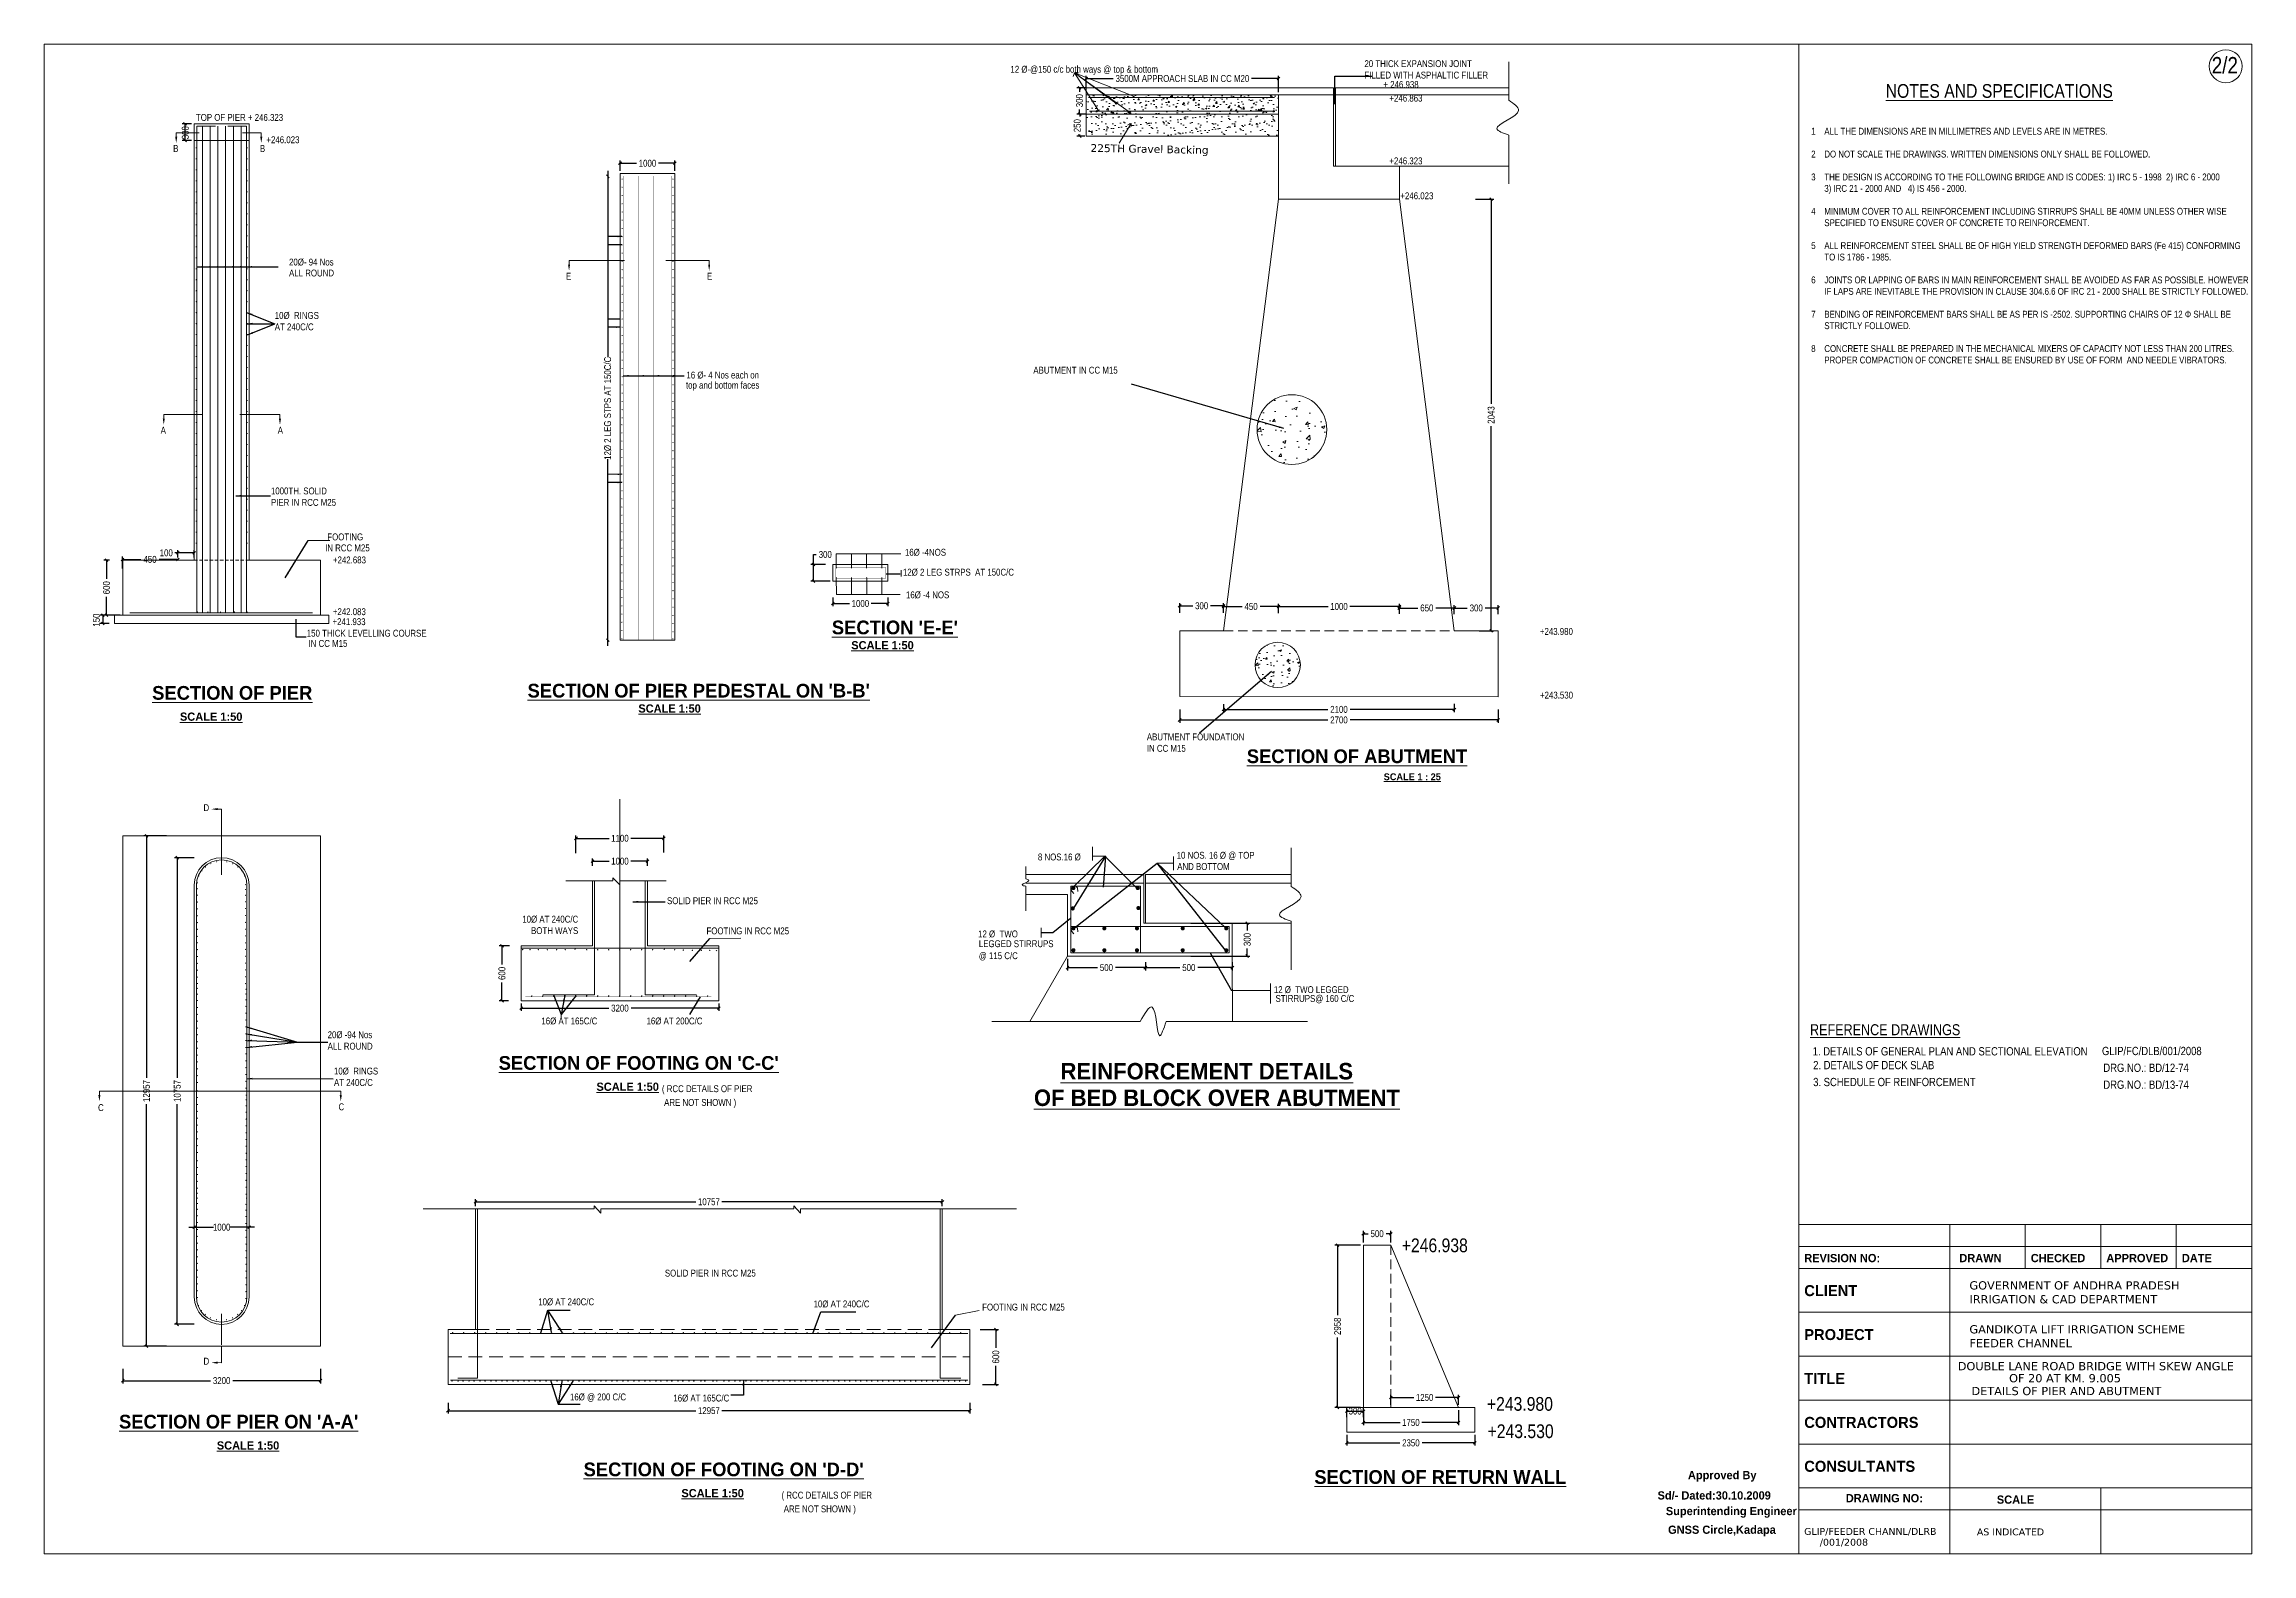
# Model space of a CAD drawing. Header units: millimetres. Extents: x 661061 to 1163463, y -603300 to -1950.
# Drawn here: x 1083070 to 1163463, y -56950 to -1950 of the extents above.
import ezdxf
from ezdxf.enums import TextEntityAlignment as Align

# ---------------------------------------------------------------- set-up
doc = ezdxf.new("R2010")
doc.units = ezdxf.units.MM
doc.linetypes.add('DASHED', pattern=[0.75, 0.5, -0.25])
doc.layers.add('abutment', color=7, linetype='Continuous')
doc.layers.add('canal', color=7, linetype='Continuous')
doc.styles.add('ARIAL NARROW', font='ARIALN.TTF')
doc.styles.add('arn', font='ARIALN.TTF')
doc.styles.add('CITYBLUEPR', font='cityb___.ttf')
doc.styles.add('VERDANA', font='verdana.ttf')
doc.dimstyles.get("Standard").update_dxf_attribs({"dimtxt": 0.18, "dimasz": 0.18, "dimexe": 0.18, "dimexo": 0.0625, "dimgap": 0.09, "dimtad": 0, "dimtih": 1, "dimtoh": 1, "dimdec": 4, "dimzin": 0, "dimdsep": 46, "dimtxsty": 'Standard', "dimcen": 0.09, "dimadec": 0, "dimazin": 0, "dimtfac": 1, "dimtdec": 4, "dimtofl": 0, "dimtmove": 0, "dimatfit": 3, "dimfxl": 1, "dimtolj": 1, "dimtzin": 0, "dimarcsym": 0})
doc.dimstyles.new('STANDARD$0', dxfattribs={"dimscale": 88.888889, "dimtxt": 0.02, "dimasz": 0.02, "dimexe": 0.05, "dimexo": 0.1, "dimgap": 0.002, "dimtad": 2, "dimdec": 0, "dimzin": 1, "dimdsep": 46, "dimtxsty": 'Standard', "dimcen": 0.09, "dimadec": 0, "dimazin": 0, "dimtfac": 1, "dimtdec": 4, "dimtofl": 0, "dimtmove": 0, "dimatfit": 3, "dimfxl": 1, "dimtolj": 1, "dimtzin": 1, "dimarcsym": 0})
doc.dimstyles.new('STANDARD$7', dxfattribs={"dimtxt": 2, "dimasz": 2, "dimexe": 1.25, "dimexo": 0.625, "dimtad": 1, "dimdec": 0, "dimlfac": 0.5, "dimdsep": 46, "dimtxsty": 'Standard', "dimcen": 2.5, "dimadec": 0, "dimazin": 0, "dimtfac": 1, "dimtdec": 0, "dimtmove": 0, "dimatfit": 3, "dimfxl": 1, "dimtolj": 1, "dimtzin": 0, "dimarcsym": 0})

msp = doc.modelspace()

# ---------------------------------------------------------------- texts
at = {"color": 0, "lineweight": 9}
for s, height, style, p in [('GANDIKOTA LIFT IRRIGATION SCHEME', 300, 'VERDANA', (1153177.9, -48918.7)), ('FEEDER CHANNEL', 300, 'VERDANA', (1153177.9, -49424.3)), ('DOUBLE LANE ROAD BRIDGE WITH SKEW ANGLE', 300, 'VERDANA', (1152752.8, -50261.3)), ('OF 20 AT KM. 9.005', 300, 'VERDANA', (1154623.2, -50699.3)), ('Sd/- Dated:30.10.2009', 300, 'CITYBLUEPR', (1141821.6, -54970)), ('      Approved By', 300, 'CITYBLUEPR', (1142260, -54230)), ('Superintending Engineer', 300, 'CITYBLUEPR', (1142123.1, -55540)), ('GNSS Circle,Kadapa', 300, 'CITYBLUEPR', (1142204.7, -56220)), ('GLIP/FEEDER CHANNL/DLRB ', 250, 'VERDANA', (1147159.9, -56258.7)), ('/001/2008', 250, 'VERDANA', (1147728.7, -56651.2))]:
    msp.add_text(s, height=height, dxfattribs=dict(at, style=style)).set_placement(p)
at = {"layer": 'abutment', "color": 0, "linetype": 'ByBlock', "lineweight": 9}
for s, height, style, p in [('2/2', 600, 'ARIAL NARROW', (1162001.7, -3019.4)), ('12 %%C-@150 c/c both ways @ top & bottom', 250, 'arn', (1118258.3, -2990.5)), ('+ 246.938  ', 250, 'ARIAL NARROW', (1131840, -3544.5)), ('+246.863', 250, 'ARIAL NARROW', (1132057.9, -4043.3)), ('%%UNOTES AND SPECIFICATIONS', 500, 'ARIAL NARROW', (1150129.1, -3905.3)), ('B', 250, 'arn', (1087766.6, -5877.3)), ('B', 250, 'arn', (1090927.6, -5877.3)), ('+246.323', 250, 'ARIAL NARROW', (1132057.9, -6327.8)), ('+246.023', 250, 'ARIAL NARROW', (1132455.9, -7599.6)), ('ALL ROUND', 250, 'arn', (1091987.6, -10413.1)), ('20%%C- 94 Nos', 250, 'arn', (1091987.6, -10013.1)), ('E', 250, 'arn', (1102071, -10529.8)), ('E', 250, 'arn', (1107205.3, -10529.8)), ('top and bottom faces', 250, 'arn', (1106440.7, -14499.2)), ('16 %%C- 4 Nos each on ', 250, 'arn', (1106458.3, -14130.5)), ('A', 250, 'arn', (1087312.8, -16141.1)), ('A', 250, 'arn', (1091576.2, -16141.1)), (' FOOTING', 250, 'arn', (1093301.8, -20026.8)), ('IN RCC M25', 250, 'arn', (1093301.8, -20426.8)), ('+242.683', 250, 'ARIAL NARROW', (1093585.9, -20866.1)), ('16%%C -4NOS ', 250, 'arn', (1114415.6, -20586.8)), ('12%%C 2 LEG STRPS  AT 150C/C', 250, 'arn', (1114343.9, -21311.6)), ('+242.083', 250, 'ARIAL NARROW', (1093581.8, -22751.2)), ('16%%C -4 NOS', 250, 'arn', (1114453.1, -22137.1)), ('+241.933', 250, 'ARIAL NARROW', (1093571.4, -23114.3)), (" %%uSECTION 'E-E'", 500, 'CITYBLUEPR', (1111569.1, -23450)), ('+243.980', 250, 'ARIAL NARROW', (1137536.7, -23471.6)), ('%%USCALE 1:50', 300, 'CITYBLUEPR', (1112461, -23998.1)), ('%%USECTION OF PIER', 500, 'CITYBLUEPR', (1087003.5, -25833.8)), (" %%uSECTION OF PIER PEDESTAL ON 'B-B'", 500, 'CITYBLUEPR', (1100487.5, -25753.9)), ('+243.530', 250, 'ARIAL NARROW', (1137540.9, -25789.9)), ('%%USCALE 1:50', 300, 'CITYBLUEPR', (1088015.4, -26599.8)), ('%%USCALE 1:50', 300, 'CITYBLUEPR', (1104707.4, -26301.9)), ('D', 250, 'arn', (1088872.7, -29891.7)), ('8 NOS.16 %%C', 250, 'ARIAL NARROW', (1119258, -31687.4)), ('10 NOS. 16 %%C @ TOP', 250, 'ARIAL NARROW', (1124308.5, -31625.3)), ('AND BOTTOM', 250, 'ARIAL NARROW', (1124330.7, -32034.6)), ('FOOTING IN RCC M25', 250, 'arn', (1107189, -34379.6)), ('12 %%C  TWO', 250, 'ARIAL NARROW', (1117079.7, -34491)), ('@ 115 C/C', 250, 'ARIAL NARROW', (1117106.1, -35283.8)), ('LEGGED STIRRUPS ', 250, 'ARIAL NARROW', (1117106.1, -34847.7)), ('12 %%C  TWO LEGGED ', 250, 'ARIAL NARROW', (1127849.5, -36520.2)), (' STIRRUPS@ 160 C/C', 250, 'ARIAL NARROW', (1127830.5, -36843.2)), ('%%UREFERENCE DRAWINGS', 400, 'arn', (1147373.4, -38055.3)), ('1. DETAILS OF GENERAL PLAN AND SECTIONAL ELEVATION', 300, 'arn', (1147472.4, -38791.5)), ('GLIP/FC/DLB/001/2008', 300, 'arn', (1158005.2, -38779.5)), ("%%USECTION OF FOOTING ON 'C-C'", 500, 'CITYBLUEPR', (1099621.3, -39315.5)), ('%%UREINFORCEMENT DETAILS', 600, 'CITYBLUEPR', (1120080.6, -39665.7)), ('2. DETAILS OF DECK SLAB', 300, 'arn', (1147489.1, -39293.7)), ('DRG.NO.: BD/12-74', 300, 'arn', (1158055.6, -39390.9)), ('%%USCALE 1:50', 300, 'CITYBLUEPR', (1103181.8, -40081.5)), ('( RCC DETAILS OF PIER', 250, 'arn', (1105567, -40129.3)), ('%%UOF BED BLOCK OVER ABUTMENT', 600, 'CITYBLUEPR', (1119113.2, -40633.8)), ('3. SCHEDULE OF REINFORCEMENT', 300, 'arn', (1147489.1, -39910.1)), ('DRG.NO.: BD/13-74', 300, 'arn', (1158055.6, -40007.3)), ('C', 250, 'arn', (1085032.1, -40817.7)), ('C', 250, 'arn', (1093791.5, -40789.1)), (' ARE NOT SHOWN )', 250, 'arn', (1105567, -40629.3)), ('+246.938', 500, 'ARIAL NARROW', (1132507.7, -45960.5)), ('REVISION NO:', 300, 'CITYBLUEPR', (1147163.4, -46323.6)), ('DRAWN', 300, 'CITYBLUEPR', (1152810.4, -46323.6)), ('CHECKED', 300, 'CITYBLUEPR', (1155413.4, -46323.6)), ('APPROVED', 300, 'CITYBLUEPR', (1158163.4, -46323.6)), ('DATE', 300, 'CITYBLUEPR', (1160913.4, -46323.6)), ('CLIENT', 400, 'CITYBLUEPR', (1147163.4, -47560.2)), ('GOVERNMENT OF ANDHRA PRADESH', 300, 'VERDANA', (1153177.9, -47318.7)), ('FOOTING IN RCC M25', 250, 'arn', (1117227.4, -48085.3)), ('IRRIGATION & CAD DEPARTMENT', 300, 'VERDANA', (1153177.9, -47824.3)), ('PROJECT', 400, 'CITYBLUEPR', (1147163.4, -49160.2)), ('D', 250, 'arn', (1088872.7, -50056.8)), ('TITLE', 400, 'CITYBLUEPR', (1147163.4, -50760.2)), ('+243.980', 500, 'ARIAL NARROW', (1135607.3, -51736.5)), ('DETAILS OF PIER AND ABUTMENT ', 300, 'VERDANA', (1153251.5, -51166.8)), ("%%USECTION OF PIER ON 'A-A'", 500, 'CITYBLUEPR', (1085796.7, -52383.3)), ('+243.530', 500, 'ARIAL NARROW', (1135632.8, -52731.9)), ('CONTRACTORS', 400, 'CITYBLUEPR', (1147163.4, -52360.2)), ('%%USCALE 1:50', 300, 'CITYBLUEPR', (1089357.2, -53149.3)), ("%%USECTION OF FOOTING ON 'D-D'", 500, 'CITYBLUEPR', (1102714.4, -54122.6)), ('CONSULTANTS', 400, 'CITYBLUEPR', (1147163.4, -53960.2)), ('%%USCALE 1:50', 300, 'CITYBLUEPR', (1106274.9, -54888.6)), ('%%USECTION OF RETURN WALL', 500, 'CITYBLUEPR', (1129323.6, -54399.5)), ('( RCC DETAILS OF PIER', 250, 'arn', (1109923.1, -54936.4)), (' ARE NOT SHOWN )', 250, 'arn', (1109923.1, -55436.4)), ('DRAWING NO:', 300, 'CITYBLUEPR', (1148676.7, -55070)), ('SCALE', 300, 'CITYBLUEPR', (1154176.7, -55123.6)), ('AS INDICATED', 250, 'VERDANA', (1153449.7, -56274.4))]:
    msp.add_text(s, height=height, dxfattribs=dict(at, style=style)).set_placement(p)
at = {"layer": 'abutment', "color": 0, "linetype": 'DASHED', "lineweight": 9, "ltscale": 700, "style": 'VERDANA'}
msp.add_text('225TH Gravel Backing', height=280.713, rotation=358.962191, dxfattribs=at).set_placement((1121170.4, -5872.6))
at = {"layer": 'abutment', "color": 0, "linetype": 'ByBlock', "lineweight": 9, "style": 'CITYBLUEPR'}
for s, height, p in [('%%uSECTION OF ABUTMENT', 500, (1130875.9, -28142.7)), ('%%USCALE 1 : 25', 250, (1132889.7, -28766))]:
    msp.add_text(s, height=height, dxfattribs=at).set_placement(p, align=Align.CENTER)
at = {"layer": 'abutment', "color": 0, "linetype": 'ByBlock', "lineweight": 9, "char_height": 250}
for s, insert, attachment_point, style in [('20 THICK EXPANSION JOINT \\PFILLED WITH ASPHALTIC FILLER', (1131146.8, -2871.1), 4, 'ARIAL NARROW'), ('10%%C  RINGS\\PAT 240C/C', (1091467.5, -12043.6), 4, 'arn'), ('ABUTMENT IN CC M15', (1119091.5, -13829.4), 4, 'ARIAL NARROW'), ('1000TH. SOLID\\PPIER IN RCC M25', (1091328.3, -18437.8), 4, 'arn'), ('150 THICK LEVELLING COURSE ', (1092633.4, -23411.3), 4, 'arn'), ('IN CC M15', (1092696.2, -23784.4), 4, 'arn'), ('ABUTMENT FOUNDATION \\PIN CC M15', (1123225.2, -27397.4), 4, 'ARIAL NARROW'), ('10%%C AT 240C/C\\PBOTH WAYS', (1102519, -34038.4), 6, 'arn'), ('SOLID PIER IN RCC M25', (1105752.3, -33158.1), 4, 'arn'), ('16%%C AT 165C/C', (1101177, -37670.8), 7, 'arn'), ('16%%C AT 200C/C', (1105005.2, -37670.8), 7, 'arn'), ('20%%C -94 Nos\\PALL ROUND', (1093393.5, -38583.4), 7, 'arn'), ('10%%C  RINGS\\PAT 240C/C', (1093624.4, -39906), 7, 'arn'), ('SOLID PIER IN RCC M25', (1105672.9, -46597.6), 1, 'arn'), ('10%%C AT 240C/C', (1101062.4, -47902.7), 7, 'arn'), ('10%%C AT 240C/C', (1111088.7, -47979.4), 7, 'arn'), ('16%%C @ 200 C/C', (1102218.2, -51408.5), 7, 'arn'), ('16%%C AT 165C/C', (1105982, -51408.5), 7, 'arn')]:
    msp.add_mtext(s, dxfattribs=dict(at, insert=insert, attachment_point=attachment_point, style=style))
at = {"layer": 'abutment', "color": 0, "linetype": 'ByBlock', "lineweight": 9, "char_height": 250, "attachment_point": 1}
for s, insert, width, style in [('TOP OF PIER + 246.323', (1088596.8, -4495.3), 3334.45, 'arn'), ('+246.023', (1091163.1, -5308.1), 2289.738, 'ARIAL NARROW'), ('1    ALL THE DIMENSIONS ARE IN MILLIMETRES AND LEVELS ARE IN METRES.\\P\\P2    DO NOT SCALE THE DRAWINGS. WRITTEN DIMENSIONS ONLY SHALL BE FOLLOWED.\\P\\P3    THE DESIGN IS ACCORDING TO THE FOLLOWING BRIDGE AND IS CODES: 1) IRC 5 - 1998  2) IRC 6 - 2000 \\P      3) IRC 21 - 2000 AND   4) IS 456 - 2000. \\P\\P4    MINIMUM COVER TO ALL REINFORCEMENT INCLUDING STIRRUPS SHALL BE 40MM UNLESS OTHER WISE \\P      SPECIFIED TO ENSURE COVER OF CONCRETE TO REINFORCEMENT.\\P\\P5    ALL REINFORCEMENT STEEL SHALL BE OF HIGH YIELD STRENGTH DEFORMED BARS (Fe 415) CONFORMING\\P      TO IS 1786 - 1985.\\P\\P6    JOINTS OR LAPPING OF BARS IN MAIN REINFORCEMENT SHALL BE AVOIDED AS FAR AS POSSIBLE. HOWEVER\\P      IF LAPS ARE INEVITABLE THE PROVISION IN CLAUSE 304.6.6 OF IRC 21 - 2000 SHALL BE STRICTLY FOLLOWED.\\P\\P7    BENDING OF REINFORCEMENT BARS SHALL BE AS PER IS -2502. SUPPORTING CHAIRS OF 12 {\\fArial Narrow|b0|i0|c161|p32;Φ\\fArial Narrow|b0|i0|c0|p32; SHALL BE \\P      STRICTLY FOLLOWED.\\P\\P}8    CONCRETE SHALL BE PREPARED IN THE MECHANICAL MIXERS OF CAPACITY NOT LESS THAN 200 LITRES. \\P      PROPER COMPACTION OF CONCRETE SHALL BE ENSURED BY USE OF FORM  AND NEEDLE VIBRATORS.', (1147417.2, -4997.1), 16000, 'arn')]:
    msp.add_mtext(s, dxfattribs=dict(at, insert=insert, width=width, style=style))

# ---------------------------------------------------------------- blocks, each defined once
blk = doc.blocks.new('_Oblique')
at = {"color": 0, "linetype": 'ByBlock', "lineweight": -2}
blk.add_line((-0.5, -0.5), (0.5, 0.5), dxfattribs=at)
blk = doc.blocks.new('*D184')
at = {"layer": 'canal', "color": 0, "linetype": 'Continuous', "lineweight": -2, "transparency": 16777216}
for p, q in [((1111088, -20910), (1111088, -20542)), ((1111088, -20542), (1111188, -20542)), ((1111523, -20910), (1110988, -20910)), ((1111694, -21510), (1110988, -21510)), ((1111088, -21510), (1111088, -20910))]:
    blk.add_line(p, q, dxfattribs=at)
at = {"layer": 'Defpoints', "color": 0, "linetype": 'Continuous', "lineweight": 9, "transparency": 16777216}
for p in [(1111088, -21510), (1111623, -20910), (1111794, -21510)]:
    blk.add_point(p, dxfattribs=at)
at = {"layer": 'canal', "color": 0, "linetype": 'Continuous', "lineweight": -2, "transparency": 16777216, "xscale": 100, "yscale": 100, "zscale": 100}
for p, rotation in [((1111088, -20910), 90), ((1111088, -21510), 270)]:
    blk.add_blockref('_Oblique', p, dxfattribs=dict(at, rotation=rotation))
at = {"layer": 'canal', "color": 0, "linetype": 'Continuous', "lineweight": 9, "transparency": 16777216, "insert": (1111514, -20542), "char_height": 250, "attachment_point": 5, "style": 'ARIAL NARROW'}
blk.add_mtext('\\A1;300', dxfattribs=at)
blk = doc.blocks.new('*D185')
at = {"layer": 'abutment', "color": 0, "linetype": 'ByBlock', "lineweight": -2, "transparency": 16777216}
for p, q in [((1103593, -6565), (1103593, -13359)), ((1103593, -23868), (1103593, -17074))]:
    blk.add_line(p, q, dxfattribs=at)
at = {"layer": 'Defpoints', "color": 0, "linetype": 'ByBlock', "lineweight": 9, "transparency": 16777216}
for p in [(1103935, -6765), (1103593, -23668), (1104040, -23668)]:
    blk.add_point(p, dxfattribs=at)
at = {"layer": 'abutment', "color": 0, "linetype": 'ByBlock', "lineweight": -2, "transparency": 16777216, "xscale": 100, "yscale": 100, "zscale": 100}
for p, rotation in [((1103593, -6765), 90), ((1103593, -23668), 270)]:
    blk.add_blockref('_Oblique', p, dxfattribs=dict(at, rotation=rotation))
at = {"layer": 'abutment', "color": 0, "linetype": 'ByBlock', "lineweight": 9, "transparency": 16777216, "insert": (1103593, -15216), "char_height": 250, "attachment_point": 5, "rotation": 90, "style": 'arn'}
blk.add_mtext('\\A1;12%%C 2 LEG STPS AT 150C/C', dxfattribs=at)
blk = doc.blocks.new('*D186')
at = {"layer": 'abutment', "color": 0, "linetype": 'ByBlock', "lineweight": -2, "transparency": 16777216}
for p, q in [((1088334, -45051), (1089237, -45051)), ((1090734, -45051), (1089830, -45051))]:
    blk.add_line(p, q, dxfattribs=at)
at = {"layer": 'Defpoints', "color": 0, "linetype": 'ByBlock', "lineweight": 9, "transparency": 16777216}
for p in [(1088534, -44074), (1090534, -44074), (1090534, -45051)]:
    blk.add_point(p, dxfattribs=at)
at = {"layer": 'abutment', "color": 0, "linetype": 'ByBlock', "lineweight": -2, "transparency": 16777216, "xscale": 100, "yscale": 100, "zscale": 100, "rotation": 180}
blk.add_blockref('_Oblique', (1088534, -45051), dxfattribs=at)
at = {"layer": 'abutment', "color": 0, "linetype": 'ByBlock', "lineweight": -2, "transparency": 16777216, "xscale": 100, "yscale": 100, "zscale": 100}
blk.add_blockref('_Oblique', (1090534, -45051), dxfattribs=at)
at = {"layer": 'abutment', "color": 0, "linetype": 'ByBlock', "lineweight": 9, "transparency": 16777216, "insert": (1089534, -45051), "char_height": 250, "attachment_point": 5, "style": 'arn'}
blk.add_mtext('\\A1;1000', dxfattribs=at)
blk = doc.blocks.new('*D209')
at = {"layer": 'canal', "color": 0, "linetype": 'Continuous', "lineweight": -2, "transparency": 16777216}
for p, q in [((1087934, -20483), (1087834, -20483)), ((1087934, -20653), (1087934, -20383)), ((1088534, -20483), (1087934, -20483)), ((1088534, -20653), (1088534, -20383))]:
    blk.add_line(p, q, dxfattribs=at)
at = {"layer": 'Defpoints', "color": 0, "linetype": 'Continuous', "lineweight": 9, "transparency": 16777216}
for p in [(1087934, -20483), (1087934, -20753), (1088534, -20753)]:
    blk.add_point(p, dxfattribs=at)
at = {"layer": 'canal', "color": 0, "linetype": 'Continuous', "lineweight": -2, "transparency": 16777216, "xscale": 100, "yscale": 100, "zscale": 100, "rotation": 180}
blk.add_blockref('_Oblique', (1087934, -20483), dxfattribs=at)
at = {"layer": 'canal', "color": 0, "linetype": 'Continuous', "lineweight": -2, "transparency": 16777216, "xscale": 100, "yscale": 100, "zscale": 100}
blk.add_blockref('_Oblique', (1088534, -20483), dxfattribs=at)
at = {"layer": 'canal', "color": 0, "linetype": 'Continuous', "lineweight": 9, "transparency": 16777216, "insert": (1087517, -20483), "char_height": 250, "attachment_point": 5, "style": 'ARIAL NARROW'}
blk.add_mtext('\\A1;100', dxfattribs=at)
blk = doc.blocks.new('*D187')
at = {"layer": 'canal', "color": 0, "linetype": 'Continuous', "lineweight": -2, "transparency": 16777216}
for p, q in [((1085447, -20753), (1085240, -20753)), ((1085340, -20753), (1085340, -21426)), ((1085340, -22753), (1085340, -22080)), ((1085834, -22753), (1085240, -22753))]:
    blk.add_line(p, q, dxfattribs=at)
at = {"layer": 'Defpoints', "color": 0, "linetype": 'Continuous', "lineweight": 9, "transparency": 16777216}
for p in [(1085547, -20753), (1085340, -22753), (1085934, -22753)]:
    blk.add_point(p, dxfattribs=at)
at = {"layer": 'canal', "color": 0, "linetype": 'Continuous', "lineweight": -2, "transparency": 16777216, "xscale": 100, "yscale": 100, "zscale": 100}
for p, rotation in [((1085340, -20753), 90), ((1085340, -22753), 270)]:
    blk.add_blockref('_Oblique', p, dxfattribs=dict(at, rotation=rotation))
at = {"layer": 'canal', "color": 0, "linetype": 'Continuous', "lineweight": 9, "transparency": 16777216, "insert": (1085340, -21753), "char_height": 250, "attachment_point": 5, "rotation": 90, "style": 'ARIAL NARROW'}
blk.add_mtext('\\A1;600', dxfattribs=at)
blk = doc.blocks.new('*D210')
at = {"layer": 'canal', "color": 0, "linetype": 'Continuous', "lineweight": -2, "transparency": 16777216}
for p, q in [((1088434, -4855), (1088099, -4855)), ((1088434, -5455), (1088099, -5455)), ((1088199, -5455), (1088199, -4855))]:
    blk.add_line(p, q, dxfattribs=at)
at = {"layer": 'Defpoints', "color": 0, "linetype": 'Continuous', "lineweight": 9, "transparency": 16777216}
for p in [(1088199, -4855), (1088534, -4855), (1088534, -5455)]:
    blk.add_point(p, dxfattribs=at)
at = {"layer": 'canal', "color": 0, "linetype": 'Continuous', "lineweight": -2, "transparency": 16777216, "xscale": 100, "yscale": 100, "zscale": 100}
for p, rotation in [((1088199, -4855), 90), ((1088199, -5455), 270)]:
    blk.add_blockref('_Oblique', p, dxfattribs=dict(at, rotation=rotation))
at = {"layer": 'canal', "color": 0, "linetype": 'Continuous', "lineweight": 9, "transparency": 16777216, "insert": (1088211, -5177), "char_height": 250, "attachment_point": 5, "rotation": 90, "style": 'ARIAL NARROW'}
blk.add_mtext('\\A1;300', dxfattribs=at)
blk = doc.blocks.new('*D211')
at = {"layer": 'canal', "color": 0, "linetype": 'Continuous', "lineweight": -2, "transparency": 16777216}
for p, q in [((1104040, -6568), (1104040, -6190)), ((1104040, -6290), (1104644, -6290)), ((1106040, -6290), (1105436, -6290)), ((1106040, -6568), (1106040, -6190))]:
    blk.add_line(p, q, dxfattribs=at)
at = {"layer": 'Defpoints', "color": 0, "linetype": 'Continuous', "lineweight": 9, "transparency": 16777216}
for p in [(1106040, -6290), (1104040, -6668), (1106040, -6668)]:
    blk.add_point(p, dxfattribs=at)
at = {"layer": 'canal', "color": 0, "linetype": 'Continuous', "lineweight": -2, "transparency": 16777216, "xscale": 100, "yscale": 100, "zscale": 100, "rotation": 180}
blk.add_blockref('_Oblique', (1104040, -6290), dxfattribs=at)
at = {"layer": 'canal', "color": 0, "linetype": 'Continuous', "lineweight": -2, "transparency": 16777216, "xscale": 100, "yscale": 100, "zscale": 100}
blk.add_blockref('_Oblique', (1106040, -6290), dxfattribs=at)
at = {"layer": 'canal', "color": 0, "linetype": 'Continuous', "lineweight": 9, "transparency": 16777216, "insert": (1105040, -6290), "char_height": 250, "attachment_point": 5, "style": 'ARIAL NARROW'}
blk.add_mtext('\\A1;1000', dxfattribs=at)
blk = doc.blocks.new('*D188')
at = {"layer": 'canal', "color": 0, "linetype": 'Continuous', "lineweight": -2, "transparency": 16777216}
for p, q in [((1111794, -22110), (1111794, -22429)), ((1111794, -22329), (1112398, -22329)), ((1113794, -22329), (1113190, -22329)), ((1113794, -22110), (1113794, -22429))]:
    blk.add_line(p, q, dxfattribs=at)
at = {"layer": 'Defpoints', "color": 0, "linetype": 'Continuous', "lineweight": 9, "transparency": 16777216}
for p in [(1111794, -22010), (1113794, -22010), (1113794, -22329)]:
    blk.add_point(p, dxfattribs=at)
at = {"layer": 'canal', "color": 0, "linetype": 'Continuous', "lineweight": -2, "transparency": 16777216, "xscale": 100, "yscale": 100, "zscale": 100, "rotation": 180}
blk.add_blockref('_Oblique', (1111794, -22329), dxfattribs=at)
at = {"layer": 'canal', "color": 0, "linetype": 'Continuous', "lineweight": -2, "transparency": 16777216, "xscale": 100, "yscale": 100, "zscale": 100}
blk.add_blockref('_Oblique', (1113794, -22329), dxfattribs=at)
at = {"layer": 'canal', "color": 0, "linetype": 'Continuous', "lineweight": 9, "transparency": 16777216, "insert": (1112794, -22329), "char_height": 250, "attachment_point": 5, "style": 'ARIAL NARROW'}
blk.add_mtext('\\A1;1000', dxfattribs=at)
blk = doc.blocks.new('*D189')
at = {"layer": 'canal', "color": 0, "linetype": 'Continuous', "lineweight": -2, "transparency": 16777216}
for p, q in [((1100017, -34803), (1099641, -34803)), ((1099741, -34803), (1099741, -35476)), ((1099741, -36803), (1099741, -36130)), ((1099985, -36803), (1099641, -36803))]:
    blk.add_line(p, q, dxfattribs=at)
at = {"layer": 'Defpoints', "color": 0, "linetype": 'Continuous', "lineweight": 9, "transparency": 16777216}
for p in [(1099741, -34803), (1100117, -34803), (1100085, -36803)]:
    blk.add_point(p, dxfattribs=at)
at = {"layer": 'canal', "color": 0, "linetype": 'Continuous', "lineweight": -2, "transparency": 16777216, "xscale": 100, "yscale": 100, "zscale": 100}
for p, rotation in [((1099741, -34803), 90), ((1099741, -36803), 270)]:
    blk.add_blockref('_Oblique', p, dxfattribs=dict(at, rotation=rotation))
at = {"layer": 'canal', "color": 0, "linetype": 'Continuous', "lineweight": 9, "transparency": 16777216, "insert": (1099741, -35803), "char_height": 250, "attachment_point": 5, "rotation": 90, "style": 'ARIAL NARROW'}
blk.add_mtext('\\A1;600', dxfattribs=at)
blk = doc.blocks.new('*D190')
at = {"layer": 'canal', "color": 0, "linetype": 'Continuous', "lineweight": -2, "transparency": 16777216}
for p, q in [((1103037, -31881), (1103037, -31615)), ((1103037, -31715), (1103641, -31715)), ((1105037, -31715), (1104433, -31715)), ((1105037, -31881), (1105037, -31615))]:
    blk.add_line(p, q, dxfattribs=at)
at = {"layer": 'Defpoints', "color": 0, "linetype": 'Continuous', "lineweight": 9, "transparency": 16777216}
for p in [(1103037, -31981), (1105037, -31715), (1105037, -31981)]:
    blk.add_point(p, dxfattribs=at)
at = {"layer": 'canal', "color": 0, "linetype": 'Continuous', "lineweight": -2, "transparency": 16777216, "xscale": 100, "yscale": 100, "zscale": 100, "rotation": 180}
blk.add_blockref('_Oblique', (1103037, -31715), dxfattribs=at)
at = {"layer": 'canal', "color": 0, "linetype": 'Continuous', "lineweight": -2, "transparency": 16777216, "xscale": 100, "yscale": 100, "zscale": 100}
blk.add_blockref('_Oblique', (1105037, -31715), dxfattribs=at)
at = {"layer": 'canal', "color": 0, "linetype": 'Continuous', "lineweight": 9, "transparency": 16777216, "insert": (1104037, -31715), "char_height": 250, "attachment_point": 5, "style": 'ARIAL NARROW'}
blk.add_mtext('\\A1;1000', dxfattribs=at)
blk = doc.blocks.new('*D191')
at = {"layer": 'canal', "color": 0, "linetype": 'Continuous', "lineweight": -2, "transparency": 16777216}
for p, q in [((1102437, -31421), (1102437, -30783)), ((1102437, -30883), (1103641, -30883)), ((1105637, -30883), (1104433, -30883)), ((1105637, -31403), (1105637, -30783))]:
    blk.add_line(p, q, dxfattribs=at)
at = {"layer": 'Defpoints', "color": 0, "linetype": 'Continuous', "lineweight": 9, "transparency": 16777216}
for p in [(1105637, -30883), (1102437, -31521), (1105637, -31503)]:
    blk.add_point(p, dxfattribs=at)
at = {"layer": 'canal', "color": 0, "linetype": 'Continuous', "lineweight": -2, "transparency": 16777216, "xscale": 100, "yscale": 100, "zscale": 100, "rotation": 180}
blk.add_blockref('_Oblique', (1102437, -30883), dxfattribs=at)
at = {"layer": 'canal', "color": 0, "linetype": 'Continuous', "lineweight": -2, "transparency": 16777216, "xscale": 100, "yscale": 100, "zscale": 100}
blk.add_blockref('_Oblique', (1105637, -30883), dxfattribs=at)
at = {"layer": 'canal', "color": 0, "linetype": 'Continuous', "lineweight": 9, "transparency": 16777216, "insert": (1104037, -30883), "char_height": 250, "attachment_point": 5, "style": 'ARIAL NARROW'}
blk.add_mtext('\\A1;1100', dxfattribs=at)
blk = doc.blocks.new('*D212')
at = {"layer": 'canal', "color": 0, "linetype": 'Continuous', "lineweight": -2, "transparency": 16777216}
for p, q in [((1098776, -44282), (1098776, -44024)), ((1098776, -44124), (1106800, -44124)), ((1115776, -44124), (1107752, -44124)), ((1115776, -44282), (1115776, -44024))]:
    blk.add_line(p, q, dxfattribs=at)
at = {"layer": 'Defpoints', "color": 0, "linetype": 'Continuous', "lineweight": 9, "transparency": 16777216}
for p in [(1115776, -44124), (1098776, -44382), (1115776, -44382)]:
    blk.add_point(p, dxfattribs=at)
at = {"layer": 'canal', "color": 0, "linetype": 'Continuous', "lineweight": -2, "transparency": 16777216, "xscale": 100, "yscale": 100, "zscale": 100, "rotation": 180}
blk.add_blockref('_Oblique', (1098776, -44124), dxfattribs=at)
at = {"layer": 'canal', "color": 0, "linetype": 'Continuous', "lineweight": -2, "transparency": 16777216, "xscale": 100, "yscale": 100, "zscale": 100}
blk.add_blockref('_Oblique', (1115776, -44124), dxfattribs=at)
at = {"layer": 'canal', "color": 0, "linetype": 'Continuous', "lineweight": 9, "transparency": 16777216, "insert": (1107276, -44124), "char_height": 250, "attachment_point": 5, "style": 'ARIAL NARROW'}
blk.add_mtext('\\A1;10757', dxfattribs=at)
blk = doc.blocks.new('*D192')
at = {"layer": 'canal', "color": 0, "linetype": 'Continuous', "lineweight": -2, "transparency": 16777216}
for p, q in [((1117160, -48775), (1117824, -48775)), ((1117724, -48775), (1117724, -49449)), ((1117724, -50775), (1117724, -50102)), ((1117236, -50775), (1117824, -50775))]:
    blk.add_line(p, q, dxfattribs=at)
at = {"layer": 'Defpoints', "color": 0, "linetype": 'Continuous', "lineweight": 9, "transparency": 16777216}
for p in [(1117060, -48775), (1117136, -50775), (1117724, -50775)]:
    blk.add_point(p, dxfattribs=at)
at = {"layer": 'canal', "color": 0, "linetype": 'Continuous', "lineweight": -2, "transparency": 16777216, "xscale": 100, "yscale": 100, "zscale": 100}
for p, rotation in [((1117724, -48775), 90), ((1117724, -50775), 270)]:
    blk.add_blockref('_Oblique', p, dxfattribs=dict(at, rotation=rotation))
at = {"layer": 'canal', "color": 0, "linetype": 'Continuous', "lineweight": 9, "transparency": 16777216, "insert": (1117724, -49775), "char_height": 250, "attachment_point": 5, "rotation": 90, "style": 'ARIAL NARROW'}
blk.add_mtext('\\A1;600', dxfattribs=at)
blk = doc.blocks.new('*D193')
at = {"layer": 'abutment', "color": 0, "linetype": 'ByBlock', "lineweight": -2, "transparency": 16777216}
for p, q in [((1120337, -35270), (1120337, -35694)), ((1120337, -35594), (1121427, -35594)), ((1123170, -35594), (1122079, -35594)), ((1123170, -35389), (1123170, -35694))]:
    blk.add_line(p, q, dxfattribs=at)
at = {"layer": 'Defpoints', "color": 0, "linetype": 'ByBlock', "lineweight": 9, "transparency": 16777216}
for p in [(1120337, -35170), (1123170, -35289), (1120337, -35594)]:
    blk.add_point(p, dxfattribs=at)
at = {"layer": 'abutment', "color": 0, "linetype": 'ByBlock', "lineweight": -2, "transparency": 16777216, "xscale": 100, "yscale": 100, "zscale": 100, "rotation": 180}
blk.add_blockref('_Oblique', (1120337, -35594), dxfattribs=at)
at = {"layer": 'abutment', "color": 0, "linetype": 'ByBlock', "lineweight": -2, "transparency": 16777216, "xscale": 100, "yscale": 100, "zscale": 100}
blk.add_blockref('_Oblique', (1123170, -35594), dxfattribs=at)
at = {"layer": 'abutment', "color": 0, "linetype": 'ByBlock', "lineweight": 9, "transparency": 16777216, "insert": (1121753, -35594), "char_height": 250, "attachment_point": 5, "style": 'ARIAL NARROW'}
blk.add_mtext('\\A1;500', dxfattribs=at)
blk = doc.blocks.new('*D194')
at = {"layer": 'abutment', "color": 0, "linetype": 'ByBlock', "lineweight": -2, "transparency": 16777216}
for p, q in [((1124832, -33970), (1126980, -33970)), ((1126880, -33970), (1126880, -34244)), ((1124832, -35170), (1126980, -35170)), ((1126880, -35170), (1126880, -34896))]:
    blk.add_line(p, q, dxfattribs=at)
at = {"layer": 'Defpoints', "color": 0, "linetype": 'ByBlock', "lineweight": 9, "transparency": 16777216}
for p in [(1124732, -33970), (1124732, -35170), (1126880, -35170)]:
    blk.add_point(p, dxfattribs=at)
at = {"layer": 'abutment', "color": 0, "linetype": 'ByBlock', "lineweight": -2, "transparency": 16777216, "xscale": 100, "yscale": 100, "zscale": 100}
for p, rotation in [((1126880, -33970), 90), ((1126880, -35170), 270)]:
    blk.add_blockref('_Oblique', p, dxfattribs=dict(at, rotation=rotation))
at = {"layer": 'abutment', "color": 0, "linetype": 'ByBlock', "lineweight": 9, "transparency": 16777216, "insert": (1126880, -34570), "char_height": 250, "attachment_point": 5, "rotation": 90, "style": 'ARIAL NARROW'}
blk.add_mtext('\\A1;300', dxfattribs=at)
blk = doc.blocks.new('*D195')
at = {"layer": 'abutment', "color": 0, "linetype": 'ByBlock', "lineweight": -2, "transparency": 16777216}
for p, q in [((1123170, -35389), (1123170, -35694)), ((1123170, -35594), (1124427, -35594)), ((1126337, -35594), (1125079, -35594)), ((1126337, -35389), (1126337, -35694))]:
    blk.add_line(p, q, dxfattribs=at)
at = {"layer": 'Defpoints', "color": 0, "linetype": 'ByBlock', "lineweight": 9, "transparency": 16777216}
for p in [(1123170, -35289), (1126337, -35289), (1123170, -35594)]:
    blk.add_point(p, dxfattribs=at)
at = {"layer": 'abutment', "color": 0, "linetype": 'ByBlock', "lineweight": -2, "transparency": 16777216, "xscale": 100, "yscale": 100, "zscale": 100, "rotation": 180}
blk.add_blockref('_Oblique', (1123170, -35594), dxfattribs=at)
at = {"layer": 'abutment', "color": 0, "linetype": 'ByBlock', "lineweight": -2, "transparency": 16777216, "xscale": 100, "yscale": 100, "zscale": 100}
blk.add_blockref('_Oblique', (1126337, -35594), dxfattribs=at)
at = {"layer": 'abutment', "color": 0, "linetype": 'ByBlock', "lineweight": 9, "transparency": 16777216, "insert": (1124753, -35594), "char_height": 250, "attachment_point": 5, "style": 'ARIAL NARROW'}
blk.add_mtext('\\A1;500', dxfattribs=at)
blk = doc.blocks.new('*D196')
at = {"layer": 'canal', "color": 0, "linetype": 'Continuous', "lineweight": -2, "transparency": 16777216}
for p, q in [((1088536, -31588), (1087818, -31588)), ((1087918, -31588), (1087918, -39612)), ((1087918, -48588), (1087918, -40564)), ((1088536, -48588), (1087818, -48588))]:
    blk.add_line(p, q, dxfattribs=at)
at = {"layer": 'Defpoints', "color": 0, "linetype": 'Continuous', "lineweight": 9, "transparency": 16777216}
for p in [(1088636, -31588), (1087918, -48588), (1088636, -48588)]:
    blk.add_point(p, dxfattribs=at)
at = {"layer": 'canal', "color": 0, "linetype": 'Continuous', "lineweight": -2, "transparency": 16777216, "xscale": 100, "yscale": 100, "zscale": 100}
for p, rotation in [((1087918, -31588), 90), ((1087918, -48588), 270)]:
    blk.add_blockref('_Oblique', p, dxfattribs=dict(at, rotation=rotation))
at = {"layer": 'canal', "color": 0, "linetype": 'Continuous', "lineweight": 9, "transparency": 16777216, "insert": (1087918, -40088), "char_height": 250, "attachment_point": 5, "rotation": 90, "style": 'ARIAL NARROW'}
blk.add_mtext('\\A1;10757', dxfattribs=at)
blk = doc.blocks.new('*D213')
at = {"layer": 'canal', "color": 0, "linetype": 'Continuous', "lineweight": -2, "transparency": 16777216}
for p, q in [((1100437, -36903), (1100437, -37170)), ((1107637, -36903), (1107637, -37170)), ((1100437, -37070), (1103631, -37070)), ((1107637, -37070), (1104442, -37070))]:
    blk.add_line(p, q, dxfattribs=at)
at = {"layer": 'Defpoints', "color": 0, "linetype": 'Continuous', "lineweight": 9, "transparency": 16777216}
for p in [(1100437, -36803), (1107637, -36803), (1100437, -37070)]:
    blk.add_point(p, dxfattribs=at)
at = {"layer": 'canal', "color": 0, "linetype": 'Continuous', "lineweight": -2, "transparency": 16777216, "xscale": 100, "yscale": 100, "zscale": 100, "rotation": 180}
blk.add_blockref('_Oblique', (1100437, -37070), dxfattribs=at)
at = {"layer": 'canal', "color": 0, "linetype": 'Continuous', "lineweight": -2, "transparency": 16777216, "xscale": 100, "yscale": 100, "zscale": 100}
blk.add_blockref('_Oblique', (1107637, -37070), dxfattribs=at)
at = {"layer": 'canal', "color": 0, "linetype": 'Continuous', "lineweight": 9, "transparency": 16777216, "insert": (1104037, -37070), "char_height": 250, "attachment_point": 5, "style": 'ARIAL NARROW'}
blk.add_mtext('\\A1;3200', dxfattribs=at)
blk = doc.blocks.new('*D197')
at = {"layer": 'canal', "color": 0, "linetype": 'Continuous', "lineweight": -2, "transparency": 16777216}
for p, q in [((1097776, -51445), (1097776, -51834)), ((1116776, -51445), (1116776, -51834)), ((1097776, -51734), (1106800, -51734)), ((1116776, -51734), (1107752, -51734))]:
    blk.add_line(p, q, dxfattribs=at)
at = {"layer": 'Defpoints', "color": 0, "linetype": 'Continuous', "lineweight": 9, "transparency": 16777216}
for p in [(1097776, -51345), (1116776, -51345), (1116776, -51734)]:
    blk.add_point(p, dxfattribs=at)
at = {"layer": 'canal', "color": 0, "linetype": 'Continuous', "lineweight": -2, "transparency": 16777216, "xscale": 100, "yscale": 100, "zscale": 100, "rotation": 180}
blk.add_blockref('_Oblique', (1097776, -51734), dxfattribs=at)
at = {"layer": 'canal', "color": 0, "linetype": 'Continuous', "lineweight": -2, "transparency": 16777216, "xscale": 100, "yscale": 100, "zscale": 100}
blk.add_blockref('_Oblique', (1116776, -51734), dxfattribs=at)
at = {"layer": 'canal', "color": 0, "linetype": 'Continuous', "lineweight": 9, "transparency": 16777216, "insert": (1107276, -51734), "char_height": 250, "attachment_point": 5, "style": 'ARIAL NARROW'}
blk.add_mtext('\\A1;12957', dxfattribs=at)
blk = doc.blocks.new('*D198')
at = {"layer": 'canal', "color": 0, "linetype": 'Continuous', "lineweight": -2, "transparency": 16777216}
for p, q in [((1134420, -22719), (1134420, -22392)), ((1134420, -22492), (1134894, -22492)), ((1136020, -22492), (1135546, -22492)), ((1136020, -22719), (1136020, -22392))]:
    blk.add_line(p, q, dxfattribs=at)
at = {"layer": 'Defpoints', "color": 0, "linetype": 'Continuous', "lineweight": 9, "transparency": 16777216}
for p in [(1136020, -22492), (1134420, -22819), (1136020, -22819)]:
    blk.add_point(p, dxfattribs=at)
at = {"layer": 'canal', "color": 0, "linetype": 'Continuous', "lineweight": -2, "transparency": 16777216, "xscale": 100, "yscale": 100, "zscale": 100, "rotation": 180}
blk.add_blockref('_Oblique', (1134420, -22492), dxfattribs=at)
at = {"layer": 'canal', "color": 0, "linetype": 'Continuous', "lineweight": -2, "transparency": 16777216, "xscale": 100, "yscale": 100, "zscale": 100}
blk.add_blockref('_Oblique', (1136020, -22492), dxfattribs=at)
at = {"layer": 'canal', "color": 0, "linetype": 'Continuous', "lineweight": 9, "transparency": 16777216, "insert": (1135220, -22492), "char_height": 250, "attachment_point": 5, "style": 'ARIAL NARROW'}
blk.add_mtext('\\A1;300', dxfattribs=at)
blk = doc.blocks.new('*D199')
at = {"layer": 'canal', "color": 0, "linetype": 'Continuous', "lineweight": -2, "transparency": 16777216}
for p, q in [((1124420, -22670), (1124420, -22312)), ((1124420, -22412), (1124894, -22412)), ((1126020, -22412), (1125546, -22412)), ((1126020, -22670), (1126020, -22312))]:
    blk.add_line(p, q, dxfattribs=at)
at = {"layer": 'Defpoints', "color": 0, "linetype": 'Continuous', "lineweight": 9, "transparency": 16777216}
for p in [(1124420, -22412), (1124420, -22770), (1126020, -22770)]:
    blk.add_point(p, dxfattribs=at)
at = {"layer": 'canal', "color": 0, "linetype": 'Continuous', "lineweight": -2, "transparency": 16777216, "xscale": 100, "yscale": 100, "zscale": 100, "rotation": 180}
blk.add_blockref('_Oblique', (1124420, -22412), dxfattribs=at)
at = {"layer": 'canal', "color": 0, "linetype": 'Continuous', "lineweight": -2, "transparency": 16777216, "xscale": 100, "yscale": 100, "zscale": 100}
blk.add_blockref('_Oblique', (1126020, -22412), dxfattribs=at)
at = {"layer": 'canal', "color": 0, "linetype": 'Continuous', "lineweight": 9, "transparency": 16777216, "insert": (1125220, -22412), "char_height": 250, "attachment_point": 5, "style": 'ARIAL NARROW'}
blk.add_mtext('\\A1;300', dxfattribs=at)
blk = doc.blocks.new('*D200')
at = {"layer": 'canal', "color": 0, "linetype": 'Continuous', "lineweight": -2, "transparency": 16777216}
for p, q in [((1085449, -22753), (1085111, -22753)), ((1085441, -23053), (1085111, -23053)), ((1085211, -22753), (1085211, -23053))]:
    blk.add_line(p, q, dxfattribs=at)
at = {"layer": 'Defpoints', "color": 0, "linetype": 'Continuous', "lineweight": 9, "transparency": 16777216}
for p in [(1085211, -23053), (1085541, -23053), (1085549, -22753)]:
    blk.add_point(p, dxfattribs=at)
at = {"layer": 'canal', "color": 0, "linetype": 'Continuous', "lineweight": -2, "transparency": 16777216, "xscale": 100, "yscale": 100, "zscale": 100}
for p, rotation in [((1085211, -22753), 90), ((1085211, -23053), 270)]:
    blk.add_blockref('_Oblique', p, dxfattribs=dict(at, rotation=rotation))
at = {"layer": 'canal', "color": 0, "linetype": 'Continuous', "lineweight": 9, "transparency": 16777216, "insert": (1084974, -22932), "char_height": 250, "attachment_point": 5, "rotation": 90, "style": 'ARIAL NARROW'}
blk.add_mtext('\\A1;150', dxfattribs=at)
blk = doc.blocks.new('*D214')
at = {"layer": 'canal', "color": 0, "linetype": 'Continuous', "lineweight": -2, "transparency": 16777216}
for p, q in [((1085919, -21047), (1085919, -20621)), ((1085919, -20721), (1086596, -20721)), ((1087934, -20721), (1087257, -20721)), ((1087934, -20653), (1087934, -20621))]:
    blk.add_line(p, q, dxfattribs=at)
at = {"layer": 'Defpoints', "color": 0, "linetype": 'Continuous', "lineweight": 9, "transparency": 16777216}
for p in [(1085919, -20721), (1087934, -20753), (1085919, -21147)]:
    blk.add_point(p, dxfattribs=at)
at = {"layer": 'canal', "color": 0, "linetype": 'Continuous', "lineweight": -2, "transparency": 16777216, "xscale": 100, "yscale": 100, "zscale": 100, "rotation": 180}
blk.add_blockref('_Oblique', (1085919, -20721), dxfattribs=at)
at = {"layer": 'canal', "color": 0, "linetype": 'Continuous', "lineweight": -2, "transparency": 16777216, "xscale": 100, "yscale": 100, "zscale": 100}
blk.add_blockref('_Oblique', (1087934, -20721), dxfattribs=at)
at = {"layer": 'canal', "color": 0, "linetype": 'Continuous', "lineweight": 9, "transparency": 16777216, "insert": (1086926, -20721), "char_height": 250, "attachment_point": 5, "style": 'ARIAL NARROW'}
blk.add_mtext('\\A1;450', dxfattribs=at)
blk = doc.blocks.new('*D215')
at = {"layer": 'canal', "color": 0, "linetype": 'Continuous', "lineweight": -2, "transparency": 16777216}
for p, q in [((1121018, -3569), (1121018, -3103)), ((1121018, -3203), (1121997, -3203)), ((1128020, -3203), (1127041, -3203)), ((1128020, -3698), (1128020, -3103))]:
    blk.add_line(p, q, dxfattribs=at)
at = {"layer": 'Defpoints', "color": 0, "linetype": 'Continuous', "lineweight": 9, "transparency": 16777216}
for p in [(1121018, -3203), (1121018, -3669), (1128020, -3798)]:
    blk.add_point(p, dxfattribs=at)
at = {"layer": 'canal', "color": 0, "linetype": 'Continuous', "lineweight": -2, "transparency": 16777216, "xscale": 100, "yscale": 100, "zscale": 100, "rotation": 180}
blk.add_blockref('_Oblique', (1121018, -3203), dxfattribs=at)
at = {"layer": 'canal', "color": 0, "linetype": 'Continuous', "lineweight": -2, "transparency": 16777216, "xscale": 100, "yscale": 100, "zscale": 100}
blk.add_blockref('_Oblique', (1128020, -3203), dxfattribs=at)
at = {"layer": 'canal', "color": 0, "linetype": 'Continuous', "lineweight": 9, "transparency": 16777216, "insert": (1124519, -3203), "char_height": 250, "attachment_point": 5, "style": 'ARIAL NARROW'}
blk.add_mtext('\\A1;3500M APPROACH SLAB IN CC M20', dxfattribs=at)
blk = doc.blocks.new('*D201')
at = {"layer": 'canal', "color": 0, "linetype": 'Continuous', "lineweight": -2, "transparency": 16777216}
for p, q in [((1128020, -22681), (1128020, -22337)), ((1128020, -22437), (1129824, -22437)), ((1132420, -22437), (1130616, -22437)), ((1132420, -22681), (1132420, -22337))]:
    blk.add_line(p, q, dxfattribs=at)
at = {"layer": 'Defpoints', "color": 0, "linetype": 'Continuous', "lineweight": 9, "transparency": 16777216}
for p in [(1132420, -22437), (1128020, -22781), (1132420, -22781)]:
    blk.add_point(p, dxfattribs=at)
at = {"layer": 'canal', "color": 0, "linetype": 'Continuous', "lineweight": -2, "transparency": 16777216, "xscale": 100, "yscale": 100, "zscale": 100, "rotation": 180}
blk.add_blockref('_Oblique', (1128020, -22437), dxfattribs=at)
at = {"layer": 'canal', "color": 0, "linetype": 'Continuous', "lineweight": -2, "transparency": 16777216, "xscale": 100, "yscale": 100, "zscale": 100}
blk.add_blockref('_Oblique', (1132420, -22437), dxfattribs=at)
at = {"layer": 'canal', "color": 0, "linetype": 'Continuous', "lineweight": 9, "transparency": 16777216, "insert": (1130220, -22437), "char_height": 250, "attachment_point": 5, "style": 'ARIAL NARROW'}
blk.add_mtext('\\A1;1000', dxfattribs=at)
blk = doc.blocks.new('*D202')
at = {"layer": 'canal', "color": 0, "linetype": 'Continuous', "lineweight": -2, "transparency": 16777216}
for p, q in [((1135198, -7598), (1135861, -7598)), ((1135761, -7598), (1135761, -15054)), ((1135761, -23326), (1135761, -15870)), ((1135320, -23326), (1135861, -23326))]:
    blk.add_line(p, q, dxfattribs=at)
at = {"layer": 'Defpoints', "color": 0, "linetype": 'Continuous', "lineweight": 9, "transparency": 16777216}
for p in [(1135098, -7598), (1135220, -23326), (1135761, -23326)]:
    blk.add_point(p, dxfattribs=at)
at = {"layer": 'canal', "color": 0, "linetype": 'Continuous', "lineweight": -2, "transparency": 16777216, "xscale": 100, "yscale": 100, "zscale": 100}
for p, rotation in [((1135761, -7598), 90), ((1135761, -23326), 270)]:
    blk.add_blockref('_Oblique', p, dxfattribs=dict(at, rotation=rotation))
at = {"layer": 'canal', "color": 0, "linetype": 'Continuous', "lineweight": 9, "transparency": 16777216, "insert": (1135761, -15462), "char_height": 250, "attachment_point": 5, "rotation": 90, "style": 'ARIAL NARROW'}
blk.add_mtext('\\A1;2043', dxfattribs=at)
blk = doc.blocks.new('*D203')
at = {"layer": 'canal', "color": 0, "linetype": 'Continuous', "lineweight": -2, "transparency": 16777216}
for p, q in [((1087523, -30788), (1086696, -30788)), ((1086796, -30788), (1086796, -39612)), ((1086796, -49388), (1086796, -40564)), ((1087523, -49388), (1086696, -49388))]:
    blk.add_line(p, q, dxfattribs=at)
at = {"layer": 'Defpoints', "color": 0, "linetype": 'Continuous', "lineweight": 9, "transparency": 16777216}
for p in [(1087623, -30788), (1086796, -49388), (1087623, -49388)]:
    blk.add_point(p, dxfattribs=at)
at = {"layer": 'canal', "color": 0, "linetype": 'Continuous', "lineweight": -2, "transparency": 16777216, "xscale": 100, "yscale": 100, "zscale": 100}
for p, rotation in [((1086796, -30788), 90), ((1086796, -49388), 270)]:
    blk.add_blockref('_Oblique', p, dxfattribs=dict(at, rotation=rotation))
at = {"layer": 'canal', "color": 0, "linetype": 'Continuous', "lineweight": 9, "transparency": 16777216, "insert": (1086796, -40088), "char_height": 250, "attachment_point": 5, "rotation": 90, "style": 'ARIAL NARROW'}
blk.add_mtext('\\A1;12957', dxfattribs=at)
blk = doc.blocks.new('*D204')
at = {"layer": 'canal', "color": 0, "linetype": 'Continuous', "lineweight": -2, "transparency": 16777216}
for p, q in [((1085934, -50215), (1085934, -50741)), ((1085934, -50641), (1089128, -50641)), ((1093134, -50641), (1089939, -50641)), ((1093134, -50215), (1093134, -50741))]:
    blk.add_line(p, q, dxfattribs=at)
at = {"layer": 'Defpoints', "color": 0, "linetype": 'Continuous', "lineweight": 9, "transparency": 16777216}
for p in [(1085934, -50115), (1093134, -50115), (1093134, -50641)]:
    blk.add_point(p, dxfattribs=at)
at = {"layer": 'canal', "color": 0, "linetype": 'Continuous', "lineweight": -2, "transparency": 16777216, "xscale": 100, "yscale": 100, "zscale": 100, "rotation": 180}
blk.add_blockref('_Oblique', (1085934, -50641), dxfattribs=at)
at = {"layer": 'canal', "color": 0, "linetype": 'Continuous', "lineweight": -2, "transparency": 16777216, "xscale": 100, "yscale": 100, "zscale": 100}
blk.add_blockref('_Oblique', (1093134, -50641), dxfattribs=at)
at = {"layer": 'canal', "color": 0, "linetype": 'Continuous', "lineweight": 9, "transparency": 16777216, "insert": (1089534, -50641), "char_height": 250, "attachment_point": 5, "style": 'ARIAL NARROW'}
blk.add_mtext('\\A1;3200', dxfattribs=at)
blk = doc.blocks.new('*D205')
at = {"layer": 'canal', "color": 0, "linetype": 'Continuous', "lineweight": -2, "transparency": 16777216}
for p, q in [((1132420, -22709), (1132420, -22392)), ((1132420, -22492), (1133093, -22492)), ((1134420, -22492), (1133747, -22492)), ((1134420, -22709), (1134420, -22392))]:
    blk.add_line(p, q, dxfattribs=at)
at = {"layer": 'Defpoints', "color": 0, "linetype": 'Continuous', "lineweight": 9, "transparency": 16777216}
for p in [(1134420, -22492), (1132420, -22809), (1134420, -22809)]:
    blk.add_point(p, dxfattribs=at)
at = {"layer": 'canal', "color": 0, "linetype": 'Continuous', "lineweight": -2, "transparency": 16777216, "xscale": 100, "yscale": 100, "zscale": 100, "rotation": 180}
blk.add_blockref('_Oblique', (1132420, -22492), dxfattribs=at)
at = {"layer": 'canal', "color": 0, "linetype": 'Continuous', "lineweight": -2, "transparency": 16777216, "xscale": 100, "yscale": 100, "zscale": 100}
blk.add_blockref('_Oblique', (1134420, -22492), dxfattribs=at)
at = {"layer": 'canal', "color": 0, "linetype": 'Continuous', "lineweight": 9, "transparency": 16777216, "insert": (1133420, -22492), "char_height": 250, "attachment_point": 5, "style": 'ARIAL NARROW'}
blk.add_mtext('\\A1;650', dxfattribs=at)
blk = doc.blocks.new('*D206')
at = {"layer": 'canal', "color": 0, "linetype": 'Continuous', "lineweight": -2, "transparency": 16777216}
for p, q in [((1126020, -22570), (1126020, -22337)), ((1126020, -22437), (1126690, -22437)), ((1128020, -22437), (1127350, -22437)), ((1128020, -22681), (1128020, -22337))]:
    blk.add_line(p, q, dxfattribs=at)
at = {"layer": 'Defpoints', "color": 0, "linetype": 'Continuous', "lineweight": 9, "transparency": 16777216}
for p in [(1128020, -22437), (1126020, -22670), (1128020, -22781)]:
    blk.add_point(p, dxfattribs=at)
at = {"layer": 'canal', "color": 0, "linetype": 'Continuous', "lineweight": -2, "transparency": 16777216, "xscale": 100, "yscale": 100, "zscale": 100, "rotation": 180}
blk.add_blockref('_Oblique', (1126020, -22437), dxfattribs=at)
at = {"layer": 'canal', "color": 0, "linetype": 'Continuous', "lineweight": -2, "transparency": 16777216, "xscale": 100, "yscale": 100, "zscale": 100}
blk.add_blockref('_Oblique', (1128020, -22437), dxfattribs=at)
at = {"layer": 'canal', "color": 0, "linetype": 'Continuous', "lineweight": 9, "transparency": 16777216, "insert": (1127020, -22437), "char_height": 250, "attachment_point": 5, "style": 'ARIAL NARROW'}
blk.add_mtext('\\A1;450', dxfattribs=at)
blk = doc.blocks.new('*D207')
at = {"layer": 'canal', "color": 0, "linetype": 'Continuous', "lineweight": -2, "transparency": 16777216}
for p, q in [((1126020, -26000), (1126020, -26286)), ((1126020, -26186), (1129813, -26186)), ((1134420, -26186), (1130628, -26186)), ((1134420, -25981), (1134420, -26286))]:
    blk.add_line(p, q, dxfattribs=at)
at = {"layer": 'Defpoints', "color": 0, "linetype": 'Continuous', "lineweight": 9, "transparency": 16777216}
for p in [(1126020, -25900), (1134420, -25881), (1134420, -26186)]:
    blk.add_point(p, dxfattribs=at)
at = {"layer": 'canal', "color": 0, "linetype": 'Continuous', "lineweight": -2, "transparency": 16777216, "xscale": 100, "yscale": 100, "zscale": 100, "rotation": 180}
blk.add_blockref('_Oblique', (1126020, -26186), dxfattribs=at)
at = {"layer": 'canal', "color": 0, "linetype": 'Continuous', "lineweight": -2, "transparency": 16777216, "xscale": 100, "yscale": 100, "zscale": 100}
blk.add_blockref('_Oblique', (1134420, -26186), dxfattribs=at)
at = {"layer": 'canal', "color": 0, "linetype": 'Continuous', "lineweight": 9, "transparency": 16777216, "insert": (1130220, -26186), "char_height": 250, "attachment_point": 5, "style": 'ARIAL NARROW'}
blk.add_mtext('\\A1;2100', dxfattribs=at)
blk = doc.blocks.new('*D208')
at = {"layer": 'canal', "color": 0, "linetype": 'Continuous', "lineweight": -2, "transparency": 16777216}
for p, q in [((1124420, -26187), (1124420, -26671)), ((1136020, -26187), (1136020, -26671)), ((1124420, -26571), (1129813, -26571)), ((1136020, -26571), (1130628, -26571))]:
    blk.add_line(p, q, dxfattribs=at)
at = {"layer": 'Defpoints', "color": 0, "linetype": 'Continuous', "lineweight": 9, "transparency": 16777216}
for p in [(1124420, -26087), (1136020, -26087), (1136020, -26571)]:
    blk.add_point(p, dxfattribs=at)
at = {"layer": 'canal', "color": 0, "linetype": 'Continuous', "lineweight": -2, "transparency": 16777216, "xscale": 100, "yscale": 100, "zscale": 100, "rotation": 180}
blk.add_blockref('_Oblique', (1124420, -26571), dxfattribs=at)
at = {"layer": 'canal', "color": 0, "linetype": 'Continuous', "lineweight": -2, "transparency": 16777216, "xscale": 100, "yscale": 100, "zscale": 100}
blk.add_blockref('_Oblique', (1136020, -26571), dxfattribs=at)
at = {"layer": 'canal', "color": 0, "linetype": 'Continuous', "lineweight": 9, "transparency": 16777216, "insert": (1130220, -26571), "char_height": 250, "attachment_point": 5, "style": 'ARIAL NARROW'}
blk.add_mtext('\\A1;2700', dxfattribs=at)
blk = doc.blocks.new('*D221')
at = {"layer": 'canal', "color": 0, "linetype": 'Continuous', "lineweight": -2, "transparency": 16777216}
for p, q in [((1131109, -45602), (1131109, -45187)), ((1131109, -45287), (1131283, -45287)), ((1132109, -45287), (1131935, -45287)), ((1132109, -45602), (1132109, -45187))]:
    blk.add_line(p, q, dxfattribs=at)
at = {"layer": 'Defpoints', "color": 0, "linetype": 'Continuous', "lineweight": 9, "transparency": 16777216}
for p in [(1131109, -45702), (1132109, -45287), (1132109, -45702)]:
    blk.add_point(p, dxfattribs=at)
at = {"layer": 'canal', "color": 0, "linetype": 'Continuous', "lineweight": -2, "transparency": 16777216, "xscale": 100, "yscale": 100, "zscale": 100, "rotation": 180}
blk.add_blockref('_Oblique', (1131109, -45287), dxfattribs=at)
at = {"layer": 'canal', "color": 0, "linetype": 'Continuous', "lineweight": -2, "transparency": 16777216, "xscale": 100, "yscale": 100, "zscale": 100}
blk.add_blockref('_Oblique', (1132109, -45287), dxfattribs=at)
at = {"layer": 'canal', "color": 0, "linetype": 'Continuous', "lineweight": 9, "transparency": 16777216, "insert": (1131609, -45287), "char_height": 250, "attachment_point": 5, "style": 'ARIAL NARROW'}
blk.add_mtext('\\A1;500', dxfattribs=at)
blk = doc.blocks.new('*D222')
at = {"layer": 'canal', "color": 0, "linetype": 'Continuous', "lineweight": -2, "transparency": 16777216}
for p, q in [((1132109, -51518), (1132109, -51152)), ((1132109, -51252), (1132943, -51252)), ((1134569, -51252), (1133735, -51252)), ((1134569, -51518), (1134569, -51152))]:
    blk.add_line(p, q, dxfattribs=at)
at = {"layer": 'Defpoints', "color": 0, "linetype": 'Continuous', "lineweight": 9, "transparency": 16777216}
for p in [(1134569, -51252), (1132109, -51618), (1134569, -51618)]:
    blk.add_point(p, dxfattribs=at)
at = {"layer": 'canal', "color": 0, "linetype": 'Continuous', "lineweight": -2, "transparency": 16777216, "xscale": 100, "yscale": 100, "zscale": 100, "rotation": 180}
blk.add_blockref('_Oblique', (1132109, -51252), dxfattribs=at)
at = {"layer": 'canal', "color": 0, "linetype": 'Continuous', "lineweight": -2, "transparency": 16777216, "xscale": 100, "yscale": 100, "zscale": 100}
blk.add_blockref('_Oblique', (1134569, -51252), dxfattribs=at)
at = {"layer": 'canal', "color": 0, "linetype": 'Continuous', "lineweight": 9, "transparency": 16777216, "insert": (1133339, -51252), "char_height": 250, "attachment_point": 5, "style": 'ARIAL NARROW'}
blk.add_mtext('\\A1;1250', dxfattribs=at)
blk = doc.blocks.new('*D223')
at = {"layer": 'canal', "color": 0, "linetype": 'Continuous', "lineweight": -2, "transparency": 16777216}
for p, q in [((1130509, -52618), (1130509, -53007)), ((1130509, -52907), (1132432, -52907)), ((1135169, -52907), (1133247, -52907)), ((1135169, -52618), (1135169, -53007))]:
    blk.add_line(p, q, dxfattribs=at)
at = {"layer": 'Defpoints', "color": 0, "linetype": 'Continuous', "lineweight": 9, "transparency": 16777216}
for p in [(1130509, -52518), (1135169, -52518), (1135169, -52907)]:
    blk.add_point(p, dxfattribs=at)
at = {"layer": 'canal', "color": 0, "linetype": 'Continuous', "lineweight": -2, "transparency": 16777216, "xscale": 100, "yscale": 100, "zscale": 100, "rotation": 180}
blk.add_blockref('_Oblique', (1130509, -52907), dxfattribs=at)
at = {"layer": 'canal', "color": 0, "linetype": 'Continuous', "lineweight": -2, "transparency": 16777216, "xscale": 100, "yscale": 100, "zscale": 100}
blk.add_blockref('_Oblique', (1135169, -52907), dxfattribs=at)
at = {"layer": 'canal', "color": 0, "linetype": 'Continuous', "lineweight": 9, "transparency": 16777216, "insert": (1132839, -52907), "char_height": 250, "attachment_point": 5, "style": 'ARIAL NARROW'}
blk.add_mtext('\\A1;2350', dxfattribs=at)
blk = doc.blocks.new('*D224')
at = {"layer": 'canal', "color": 0, "linetype": 'Continuous', "lineweight": -2, "transparency": 16777216}
for p, q in [((1131109, -51718), (1131109, -52264)), ((1131109, -52164), (1132443, -52164)), ((1134569, -52164), (1133235, -52164)), ((1134569, -51718), (1134569, -52264))]:
    blk.add_line(p, q, dxfattribs=at)
at = {"layer": 'Defpoints', "color": 0, "linetype": 'Continuous', "lineweight": 9, "transparency": 16777216}
for p in [(1131109, -51618), (1134569, -51618), (1134569, -52164)]:
    blk.add_point(p, dxfattribs=at)
at = {"layer": 'canal', "color": 0, "linetype": 'Continuous', "lineweight": -2, "transparency": 16777216, "xscale": 100, "yscale": 100, "zscale": 100, "rotation": 180}
blk.add_blockref('_Oblique', (1131109, -52164), dxfattribs=at)
at = {"layer": 'canal', "color": 0, "linetype": 'Continuous', "lineweight": -2, "transparency": 16777216, "xscale": 100, "yscale": 100, "zscale": 100}
blk.add_blockref('_Oblique', (1134569, -52164), dxfattribs=at)
at = {"layer": 'canal', "color": 0, "linetype": 'Continuous', "lineweight": 9, "transparency": 16777216, "insert": (1132839, -52164), "char_height": 250, "attachment_point": 5, "style": 'ARIAL NARROW'}
blk.add_mtext('\\A1;1750', dxfattribs=at)
blk = doc.blocks.new('*D225')
at = {"layer": 'canal', "color": 0, "linetype": 'Continuous', "lineweight": -2, "transparency": 16777216}
for p, q in [((1131009, -45702), (1130067, -45702)), ((1130167, -45702), (1130167, -48252)), ((1130167, -51618), (1130167, -49068)), ((1131009, -51618), (1130067, -51618))]:
    blk.add_line(p, q, dxfattribs=at)
at = {"layer": 'Defpoints', "color": 0, "linetype": 'Continuous', "lineweight": 9, "transparency": 16777216}
for p in [(1130167, -45702), (1131109, -45702), (1131109, -51618)]:
    blk.add_point(p, dxfattribs=at)
at = {"layer": 'canal', "color": 0, "linetype": 'Continuous', "lineweight": -2, "transparency": 16777216, "xscale": 100, "yscale": 100, "zscale": 100}
for p, rotation in [((1130167, -45702), 90), ((1130167, -51618), 270)]:
    blk.add_blockref('_Oblique', p, dxfattribs=dict(at, rotation=rotation))
at = {"layer": 'canal', "color": 0, "linetype": 'Continuous', "lineweight": 9, "transparency": 16777216, "insert": (1130167, -48660), "char_height": 250, "attachment_point": 5, "rotation": 90, "style": 'ARIAL NARROW'}
blk.add_mtext('\\A1;2958', dxfattribs=at)
blk = doc.blocks.new('*D226')
at = {"layer": 'canal', "color": 0, "linetype": 'Continuous', "lineweight": -2, "transparency": 16777216}
for p, q in [((1130509, -51968), (1130509, -51648)), ((1130509, -51748), (1131109, -51748)), ((1131109, -51968), (1131109, -51648))]:
    blk.add_line(p, q, dxfattribs=at)
at = {"layer": 'Defpoints', "color": 0, "linetype": 'Continuous', "lineweight": 9, "transparency": 16777216}
for p in [(1130509, -52068), (1131109, -51748), (1131109, -52068)]:
    blk.add_point(p, dxfattribs=at)
at = {"layer": 'canal', "color": 0, "linetype": 'Continuous', "lineweight": -2, "transparency": 16777216, "xscale": 100, "yscale": 100, "zscale": 100, "rotation": 180}
blk.add_blockref('_Oblique', (1130509, -51748), dxfattribs=at)
at = {"layer": 'canal', "color": 0, "linetype": 'Continuous', "lineweight": -2, "transparency": 16777216, "xscale": 100, "yscale": 100, "zscale": 100}
blk.add_blockref('_Oblique', (1131109, -51748), dxfattribs=at)
at = {"layer": 'canal', "color": 0, "linetype": 'Continuous', "lineweight": 9, "transparency": 16777216, "insert": (1130809, -51748), "char_height": 250, "attachment_point": 5, "style": 'ARIAL NARROW'}
blk.add_mtext('\\A1;300', dxfattribs=at)
blk = doc.blocks.new('*D230')
at = {"layer": 'canal', "color": 0, "linetype": 'Continuous', "lineweight": -2, "transparency": 16777216}
for p, q in [((1121018, -4500), (1120680, -4500)), ((1120780, -4500), (1120780, -4592)), ((1120970, -5298), (1120680, -5298)), ((1120780, -5298), (1120780, -5248))]:
    blk.add_line(p, q, dxfattribs=at)
at = {"layer": 'Defpoints', "color": 0, "linetype": 'Continuous', "lineweight": 9, "transparency": 16777216}
for p in [(1121118, -4500), (1120780, -5298), (1121070, -5298)]:
    blk.add_point(p, dxfattribs=at)
at = {"layer": 'canal', "color": 0, "linetype": 'Continuous', "lineweight": -2, "transparency": 16777216, "xscale": 100, "yscale": 100, "zscale": 100}
for p, rotation in [((1120780, -4500), 90), ((1120780, -5298), 270)]:
    blk.add_blockref('_Oblique', p, dxfattribs=dict(at, rotation=rotation))
at = {"layer": 'canal', "color": 0, "linetype": 'Continuous', "lineweight": 9, "transparency": 16777216, "insert": (1120690, -4920), "char_height": 250, "attachment_point": 5, "rotation": 90, "style": 'ARIAL NARROW'}
blk.add_mtext('\\A1;250', dxfattribs=at)
blk = doc.blocks.new('*D231')
at = {"layer": 'canal', "color": 0, "linetype": 'Continuous', "lineweight": -2, "transparency": 16777216}
for p, q in [((1121008, -3540), (1120670, -3540)), ((1120770, -3540), (1120770, -3684)), ((1120950, -4498), (1120670, -4498)), ((1120770, -4498), (1120770, -4336))]:
    blk.add_line(p, q, dxfattribs=at)
at = {"layer": 'Defpoints', "color": 0, "linetype": 'Continuous', "lineweight": 9, "transparency": 16777216}
for p in [(1121108, -3540), (1120770, -4498), (1121050, -4498)]:
    blk.add_point(p, dxfattribs=at)
at = {"layer": 'canal', "color": 0, "linetype": 'Continuous', "lineweight": -2, "transparency": 16777216, "xscale": 100, "yscale": 100, "zscale": 100}
for p, rotation in [((1120770, -3540), 90), ((1120770, -4498), 270)]:
    blk.add_blockref('_Oblique', p, dxfattribs=dict(at, rotation=rotation))
at = {"layer": 'canal', "color": 0, "linetype": 'Continuous', "lineweight": 9, "transparency": 16777216, "insert": (1120770, -4010), "char_height": 250, "attachment_point": 5, "rotation": 90, "style": 'ARIAL NARROW'}
blk.add_mtext('\\A1;300', dxfattribs=at)

# ---------------------------------------------------------------- dimensions: what is measured, and where the dimension line sits
at = {"layer": 'abutment', "color": 0, "linetype": 'ByBlock', "lineweight": 9}
for base, p1, p2, text, dimstyle, override, picture, middle in [((1103593.3, -23668.1), (1103935.3, -6764.9), (1104040, -23668.1), '12%%C 2 LEG STPS AT 150C/C', 'Standard', {"dimtxt": 250, "dimasz": 100, "dimtih": 0, "dimdec": 0, "dimtxsty": 'arn', "dimblk1": 'Oblique', "dimblk2": 'Oblique', "dimsah": 1, "dimdle": 200, "dimse1": 1, "dimse2": 1}, '*D185', (1103593.3, -15216.5)), ((1126879.5, -35170.3), (1124732, -33970.3), (1124732, -35170.3), '300', 'STANDARD$0', {"dimscale": 1, "dimtxt": 250, "dimasz": 100, "dimexe": 100, "dimexo": 100, "dimgap": 100, "dimtad": 0, "dimtoh": 1, "dimzin": 0, "dimtxsty": 'ARIAL NARROW', "dimblk1": 'Oblique', "dimblk2": 'Oblique', "dimsah": 1, "dimtzin": 0}, '*D194', (1126879.5, -34570.3))]:
    dim = msp.add_linear_dim(base=base, p1=p1, p2=p2, angle=90, text=text, dimstyle=dimstyle, override=override, dxfattribs=at)
    dim.commit()
    dim.dimension.update_dxf_attribs({"geometry": picture, "text_midpoint": middle})
for base, p1, p2, text, override, picture, middle in [((1120336.8, -35593.7), (1123169.7, -35288.9), (1120336.8, -35170.3), '500', {"dimscale": 1, "dimtxt": 250, "dimasz": 100, "dimexe": 100, "dimexo": 100, "dimgap": 100, "dimtad": 0, "dimtoh": 1, "dimzin": 0, "dimtxsty": 'ARIAL NARROW', "dimblk1": 'Oblique', "dimblk2": 'Oblique', "dimsah": 1, "dimtzin": 0}, '*D193', (1121753.2, -35593.7)), ((1123169.7, -35593.7), (1126336.8, -35288.9), (1123169.7, -35288.9), '500', {"dimscale": 1, "dimtxt": 250, "dimasz": 100, "dimexe": 100, "dimexo": 100, "dimgap": 100, "dimtad": 0, "dimtoh": 1, "dimzin": 0, "dimtxsty": 'ARIAL NARROW', "dimblk1": 'Oblique', "dimblk2": 'Oblique', "dimsah": 1, "dimtzin": 0}, '*D195', (1124753.2, -35593.7)), ((1090533.5, -45051), (1088533.5, -44073.7), (1090533.5, -44073.7), '1000', {"dimscale": 1, "dimtxt": 250, "dimasz": 100, "dimexe": 0.18, "dimexo": 0.0625, "dimgap": 0.09, "dimtad": 0, "dimtoh": 1, "dimzin": 0, "dimtxsty": 'arn', "dimblk1": 'Oblique', "dimblk2": 'Oblique', "dimsah": 1, "dimdle": 200, "dimse1": 1, "dimse2": 1, "dimtzin": 0}, '*D186', (1089533.5, -45051))]:
    dim = msp.add_linear_dim(base=base, p1=p1, p2=p2, text=text, dimstyle='STANDARD$0', override=override, dxfattribs=at)
    dim.commit()
    dim.dimension.update_dxf_attribs({"geometry": picture, "text_midpoint": middle})
at = {"layer": 'canal', "color": 0, "linetype": 'Continuous', "lineweight": 9}
for base, p1, p2, text, picture, middle in [((1121018.4, -3202.8), (1128020.1, -3798), (1121018.4, -3668.8), '3500M APPROACH SLAB IN CC M20', '*D215', (1124519.3, -3202.8)), ((1106040, -6290.4), (1104040, -6668.1), (1106040, -6668.1), '1000', '*D211', (1105040, -6290.4)), ((1085919.3, -20720.7), (1087933.5, -20752.9), (1085919.3, -21146.8), '450', '*D214', (1086926.4, -20720.7)), ((1087933.5, -20483.1), (1088533.5, -20752.9), (1087933.5, -20752.9), '100', '*D209', (1087517, -20483.1)), ((1113793.7, -22328.6), (1111793.7, -22009.5), (1113793.7, -22009.5), '1000', '*D188', (1112793.7, -22328.6)), ((1124420.1, -22412.1), (1126020.1, -22770.3), (1124420.1, -22770.3), '300', '*D199', (1125220.1, -22412.1)), ((1128020.1, -22436.7), (1126020.1, -22670.3), (1128020.1, -22781.4), '450', '*D206', (1127020.1, -22436.7)), ((1132420.1, -22436.7), (1128020.1, -22781.4), (1132420.1, -22781.4), '1000', '*D201', (1130220.1, -22436.7)), ((1134420.1, -22492.3), (1132420.1, -22809.2), (1134420.1, -22809.2), '650', '*D205', (1133420.1, -22492.3)), ((1136020.1, -22492.3), (1134420.1, -22819.2), (1136020.1, -22819.2), '300', '*D198', (1135220.1, -22492.3)), ((1136020.1, -26571.2), (1124420.1, -26087.1), (1136020.1, -26087.1), '2700', '*D208', (1130220.1, -26571.2)), ((1134420.1, -26186.5), (1126020.1, -25900), (1134420.1, -25881.3), '2100', '*D207', (1130220.1, -26186.5)), ((1105636.7, -30883), (1102436.7, -31521.4), (1105636.7, -31503.2), '1100', '*D191', (1104036.7, -30883)), ((1105036.7, -31714.8), (1103036.7, -31980.8), (1105036.7, -31980.8), '1000', '*D190', (1104036.7, -31714.8)), ((1100436.7, -37069.6), (1107636.7, -36803), (1100436.7, -36803), '3200', '*D213', (1104036.7, -37069.6)), ((1115776.1, -44124.4), (1098776.1, -44382.4), (1115776.1, -44382.4), '10757', '*D212', (1107276.1, -44124.4)), ((1132109.3, -45286.8), (1131109.3, -45701.8), (1132109.3, -45701.8), '500', '*D221', (1131609.3, -45286.8)), ((1093133.5, -50641.3), (1085933.5, -50114.8), (1093133.5, -50114.8), '3200', '*D204', (1089533.5, -50641.3)), ((1116776.1, -51734.2), (1097776.1, -51344.8), (1116776.1, -51344.8), '12957', '*D197', (1107276.1, -51734.2)), ((1134569.3, -52163.6), (1131109.3, -51617.8), (1134569.3, -51617.8), '1750', '*D224', (1132839.3, -52163.6)), ((1135169.3, -52906.6), (1130509.3, -52517.8), (1135169.3, -52517.8), '2350', '*D223', (1132839.3, -52906.6))]:
    dim = msp.add_linear_dim(base=base, p1=p1, p2=p2, text=text, dimstyle='STANDARD$0', override={"dimscale": 1, "dimtxt": 250, "dimasz": 100, "dimexe": 100, "dimexo": 100, "dimgap": 100, "dimtad": 0, "dimtoh": 1, "dimzin": 0, "dimtxsty": 'ARIAL NARROW', "dimblk1": 'Oblique', "dimblk2": 'Oblique', "dimsah": 1, "dimtzin": 0}, dxfattribs=at)
    dim.commit()
    dim.dimension.update_dxf_attribs({"geometry": picture, "text_midpoint": middle})
for base, p1, p2, text, override, picture, middle in [((1120770, -4498), (1121108.1, -3540), (1121050, -4498), '300', {"dimscale": 1, "dimtxt": 250, "dimasz": 100, "dimexe": 100, "dimexo": 100, "dimgap": 100, "dimtad": 0, "dimtoh": 1, "dimzin": 0, "dimtxsty": 'ARIAL NARROW', "dimblk1": 'Oblique', "dimblk2": 'Oblique', "dimsah": 1, "dimtmove": 2, "dimtzin": 0}, '*D231', (1120770, -4010)), ((1088198.9, -4854.9), (1088533.5, -5454.9), (1088533.5, -4854.9), '300', {"dimscale": 1, "dimtxt": 250, "dimasz": 100, "dimexe": 100, "dimexo": 100, "dimgap": 100, "dimtad": 0, "dimtoh": 1, "dimzin": 0, "dimtxsty": 'ARIAL NARROW', "dimblk1": 'Oblique', "dimblk2": 'Oblique', "dimsah": 1, "dimtmove": 2, "dimtzin": 0}, '*D210', (1088211, -5176.5)), ((1120780, -5298.1), (1121118.1, -4500), (1121070, -5298.1), '250', {"dimscale": 1, "dimtxt": 250, "dimasz": 100, "dimexe": 100, "dimexo": 100, "dimgap": 100, "dimtad": 0, "dimtoh": 1, "dimzin": 0, "dimtxsty": 'ARIAL NARROW', "dimblk1": 'Oblique', "dimblk2": 'Oblique', "dimsah": 1, "dimtmove": 2, "dimtzin": 0}, '*D230', (1120690, -4920)), ((1111087.9, -21510.5), (1111623.4, -20910.5), (1111793.7, -21510.5), '300', {"dimscale": 1, "dimtxt": 250, "dimasz": 100, "dimexe": 100, "dimexo": 100, "dimgap": 100, "dimtad": 0, "dimtoh": 1, "dimzin": 0, "dimtxsty": 'ARIAL NARROW', "dimblk1": 'Oblique', "dimblk2": 'Oblique', "dimsah": 1, "dimtzin": 0}, '*D184', (1111514, -20541.9)), ((1085210.6, -23052.9), (1085548.8, -22752.9), (1085541.4, -23052.9), '150', {"dimscale": 1, "dimtxt": 250, "dimasz": 100, "dimexe": 100, "dimexo": 100, "dimgap": 100, "dimtad": 0, "dimtoh": 1, "dimzin": 0, "dimtxsty": 'ARIAL NARROW', "dimblk1": 'Oblique', "dimblk2": 'Oblique', "dimsah": 1, "dimtmove": 2, "dimtzin": 0}, '*D200', (1084974.5, -22932.3))]:
    dim = msp.add_linear_dim(base=base, p1=p1, p2=p2, angle=90, text=text, dimstyle='STANDARD$0', override=override, dxfattribs=at)
    dim.commit()
    dim.dimension.update_dxf_attribs({"geometry": picture, "text_midpoint": middle, "dimtype": 160})
for base, p1, p2, text, picture, middle in [((1135761.1, -23326), (1135098.4, -7598), (1135220.1, -23326), '2043', '*D202', (1135761.1, -15462)), ((1085339.9, -22752.9), (1085547.1, -20752.9), (1085933.5, -22752.9), '600', '*D187', (1085339.9, -21752.9)), ((1086795.8, -49388.3), (1087623, -30788.3), (1087623, -49388.3), '12957', '*D203', (1086795.8, -40088.3)), ((1087917.7, -48588.3), (1088635.6, -31588.3), (1088635.6, -48588.3), '10757', '*D196', (1087917.7, -40088.3)), ((1099741.4, -34803), (1100085.2, -36803), (1100116.8, -34803), '600', '*D189', (1099741.4, -35803)), ((1130166.9, -45701.8), (1131109.3, -51617.8), (1131109.3, -45701.8), '2958', '*D225', (1130166.9, -48659.8)), ((1117724.4, -50775.5), (1117060.2, -48775.5), (1117136.5, -50775.5), '600', '*D192', (1117724.4, -49775.5))]:
    dim = msp.add_linear_dim(base=base, p1=p1, p2=p2, angle=90, text=text, dimstyle='STANDARD$0', override={"dimscale": 1, "dimtxt": 250, "dimasz": 100, "dimexe": 100, "dimexo": 100, "dimgap": 100, "dimtad": 0, "dimtoh": 1, "dimzin": 0, "dimtxsty": 'ARIAL NARROW', "dimblk1": 'Oblique', "dimblk2": 'Oblique', "dimsah": 1, "dimtzin": 0}, dxfattribs=at)
    dim.commit()
    dim.dimension.update_dxf_attribs({"geometry": picture, "text_midpoint": middle})
for base, p1, p2, text, picture, middle in [((1134569.3, -51252.3), (1132109.3, -51617.8), (1134569.3, -51617.8), '1250', '*D222', (1133339.3, -51252.3)), ((1131109.3, -51748.1), (1130509.3, -52067.8), (1131109.3, -52067.8), '300', '*D226', (1130809.3, -51748.1))]:
    dim = msp.add_linear_dim(base=base, p1=p1, p2=p2, text=text, dimstyle='STANDARD$0', override={"dimscale": 1, "dimtxt": 250, "dimasz": 100, "dimexe": 100, "dimexo": 100, "dimgap": 100, "dimtad": 0, "dimtoh": 1, "dimzin": 0, "dimtxsty": 'ARIAL NARROW', "dimblk1": 'Oblique', "dimblk2": 'Oblique', "dimsah": 1, "dimtzin": 0}, dxfattribs=at)
    dim.commit()
    dim.dimension.update_dxf_attribs({"geometry": picture, "text_midpoint": middle, "dimtype": 160})

# ---------------------------------------------------------------- hatches: boundary and pattern name
at = {"layer": 'abutment', "linetype": 'ByBlock', "lineweight": 9}
h = msp.add_hatch(dxfattribs=at)
h.set_pattern_fill('AR-CONC', color=0, scale=3, style=0)
h.set_pattern_definition([(50, (979322.6, -963053.9), (546.554, -47.81726), [57.15, -628.65]), (355, (979322.6, -963053.9), (-105.72848, 573.16993), [45.72, -502.92]), (100.451, (979368.13, -963057.9), (440.8275, 525.35006), [48.57, -534.27]), (46.1842, (979322.6, -962901.5), (813.2371, -126.127), [85.725, -942.975]), (96.6356, (979390.35, -962912), (712.2127, 742.2767), [72.855, -801.405]), (351.184, (979322.6, -962901.5), (712.2138, 742.27535), [68.58, -754.38]), (21, (979398.8, -962939.6), (454.84464, -306.79656), [57.15, -628.65]), (326, (979398.8, -962939.6), (185.4061, 552.5639), [45.72, -502.92]), (71.4514, (979436.7, -962965.2), (640.24947, 245.76857), [48.57, -534.27]), (37.5, (979322.58, -963053.92), (9.26581, 253.665117), [0, -496.824, 0, -510.54, 0, -504.825]), (7.5, (979322.58, -963053.92), (200.45899, 300.541724), [0, -291.084, 0, -485.394, 0, -192.405]), (327.5, (979152.66, -963053.92), (406.771786, -17.18623), [0, -190.5, 0, -594.36, 0, -788.67]), (317.5, (979076.46, -963053.9), (444.38754, 76.27947), [0, -247.65, 0, -394.716, 0, -560.07])])
h.paths.add_polyline_path([(1128018.4, -3798), (1121018.4, -3798), (1121018.4, -4498), (1128018.4, -4498)])
h = msp.add_hatch(dxfattribs=at)
h.set_pattern_fill('AR-SAND', color=0, scale=200, style=0)
h.set_pattern_definition([(37.5, (-1757538.37, 630833.62), (-12.59867, 385.364754), [0, -304, 0, -340, 0, -325]), (7.5, (-1757538.37, 630833.6), (353.95534, 564.42921), [0, -164, 0, -274, 0, -105]), (327.5, (-1757784.37, 630833.62), (622.828372, 1.13181), [0, -100, 0, -360, 0, -470]), (317.5, (-1757784.4, 630833.6), (601.22532, 175.53511), [0, -50, 0, -236, 0, -270])])
h.paths.add_polyline_path([(1121018.4, -4498), (1121018.4, -5298), (1128018.1, -5300.7), (1128018.4, -4498)])
h = msp.add_hatch(dxfattribs=at)
h.set_pattern_fill('AR-CONC', color=0, scale=168, style=0)
h.set_pattern_definition([(50, (-2027268.6, -444616.8), (1204.9971, -105.4236), [126, -1386]), (355, (-2027268.6, -444616.8), (-233.10224, 1263.6828), [100.8, -1108.8]), (100.4514, (-2027168.2, -444625.6), (971.89576, 1158.25843), [107.0835, -1177.91875]), (46.1842, (-2027268.6, -444280.8), (1792.96496, -278.07194), [189, -2079]), (96.6356, (-2027119.2, -444304), (1570.2333, 1636.518), [160.6253, -1766.8778]), (351.1842, (-2027268.6, -444280.8), (1570.2321, 1636.5192), [151.2, -1663.2]), (21, (-2027100.6, -444364.8), (1002.80385, -676.39974), [126, -1386]), (326, (-2027100.6, -444364.8), (408.76976, 1218.25208), [100.8, -1108.8]), (71.4514, (-2027017, -444421.2), (1411.574, 541.85123), [107.0835, -1177.91875]), (37.5, (-2027268.57, -444616.84), (20.428557, 559.261674), [0, -1095.36, 0, -1125.6, 0, -1113]), (7.5, (-2027268.57, -444616.84), (441.95682, 662.61168), [0, -641.76, 0, -1070.16, 0, -424.2]), (327.5, (-2027643.2, -444616.84), (896.82169, -37.892185), [0, -420, 0, -1310.4, 0, -1738.8]), (317.5, (-2027811.2, -444616.84), (979.75276, 168.17637), [0, -546, 0, -870.24, 0, -1234.8])])
h.paths.add_polyline_path([(1127256.9, -15992, 1), (1129796.9, -15992, 1)])
h = msp.add_hatch(dxfattribs=at)
h.set_pattern_fill('AR-CONC', color=0, scale=109.2, style=0)
h.set_pattern_definition([(50, (-923247.7, -303148.2), (783.24812, -68.52533), [81.9, -900.9]), (355, (-923247.7, -303148.2), (-151.51646, 821.3938), [65.52, -720.72]), (100.4514, (-923182.4, -303153.9), (631.73224, 752.86798), [69.6043, -765.6472]), (46.1842, (-923247.7, -302929.8), (1165.42723, -180.74676), [122.85, -1351.35]), (96.6356, (-923150.6, -302944.8), (1020.6517, 1063.7367), [104.40643, -1148.4706]), (351.1842, (-923247.7, -302929.8), (1020.65084, 1063.7375), [98.28, -1081.08]), (21, (-923138.5, -302984.4), (651.8225, -439.65983), [81.9, -900.9]), (326, (-923138.5, -302984.4), (265.70034, 791.86385), [65.52, -720.72]), (71.4514, (-923084.15, -303021), (917.5231, 352.2033), [69.6043, -765.6472]), (37.5, (-923247.67, -303148.2), (13.278562, 363.52009), [0, -711.984, 0, -731.64, 0, -723.45]), (7.5, (-923247.67, -303148.2), (287.271935, 430.69759), [0, -417.144, 0, -695.604, 0, -275.73]), (327.5, (-923491.2, -303148.2), (582.9341, -24.62992), [0, -273, 0, -851.76, 0, -1130.22]), (317.5, (-923600.4, -303148.2), (636.8393, 109.31464), [0, -354.9, 0, -565.656, 0, -802.62])])
h.paths.add_polyline_path([(1127193.9, -24542.1, 1), (1128844.9, -24542.1, 1)])

# ---------------------------------------------------------------- linework, layer by layer
at = {"layer": 'abutment', "color": 0, "linetype": 'ByBlock', "lineweight": 9}
for p, q in [((1163462.7, -1950), (1083070, -1950)), ((1083070, -56950), (1083070, -1950)), ((1146962.7, -1950), (1146962.7, -56950)), ((1163462.7, -56950), (1163462.7, -1950)), ((1163462.7, -56950), (1163462.7, -1950)), ((1136403.6, -3992.2), (1136403.6, -2590.5)), ((1121018.4, -3539.6), (1130020.1, -3539.6)), ((1121018.4, -3798), (1121018.4, -3539.6)), ((1128161.6, -3798), (1121018.4, -3798)), ((1128020.1, -3798), (1121018.4, -3798)), ((1127852.6, -3898), (1121103, -3898)), ((1122695.2, -3798), (1129017.6, -3798)), ((1128081.6, -3798), (1123898, -3798)), ((1128020.1, -3798), (1130020.1, -3798)), ((1128020.1, -7598), (1128020.1, -3798)), ((1130020.1, -3539.6), (1130020.1, -6398)), ((1130100.1, -3539.6), (1130100.1, -6398)), ((1130100.1, -3540.4), (1136403.6, -3540.4)), ((1130100.1, -3798), (1136394.4, -3798)), ((1128018.4, -4498), (1121018.4, -4498)), ((1121018.4, -4498), (1126098.4, -4498)), ((1126098.4, -4498), (1121018.4, -4498)), ((1127881.7, -4398), (1121138.5, -4398)), ((1128020.1, -4091.3), (1128020.1, -7339.6)), ((1130020.1, -4091.3), (1130020.1, -6398)), ((1087879.5, -5176.5), (1088720.5, -5176.5)), ((1087879.5, -5326.5), (1087879.5, -5176.5)), ((1088533.5, -20752.9), (1088533.5, -4854.9)), ((1088533.5, -4854.9), (1090533.5, -4854.9)), ((1088533.5, -20752.9), (1088533.5, -4854.9)), ((1088533.5, -5454.9), (1090533.5, -5454.9)), ((1088633.5, -22672.9), (1088633.5, -4934.9)), ((1088633.5, -4934.9), (1089315.1, -4934.9)), ((1088839.7, -22672.9), (1088839.7, -4934.9)), ((1089119.7, -4934.9), (1089119.7, -22672.9)), ((1089399.7, -4937.5), (1089399.7, -22672.9)), ((1089679.7, -4938.8), (1089679.7, -22672.9)), ((1090433.5, -4934.9), (1089755.6, -4934.9)), ((1089959.7, -4934.9), (1089959.7, -22672.9)), ((1090239.7, -4934.9), (1090239.7, -22672.9)), ((1090976.6, -5176.5), (1090290.4, -5176.5)), ((1090433.5, -22672.9), (1090433.5, -4934.9)), ((1090533.5, -20752.9), (1090533.5, -4854.9)), ((1090976.6, -5326.5), (1090976.6, -5176.5)), ((1136403.6, -7034.3), (1136403.6, -5263.1)), ((1131315.5, -6398), (1130020.1, -6398)), ((1130020.1, -6398), (1136394.4, -6398)), ((1132420.1, -7598), (1132420.1, -6398)), ((1104040, -6668.1), (1106040, -6668.1)), ((1104040, -6668.1), (1104040, -23668.1)), ((1106040, -6668.1), (1106040, -15668.1)), ((1106040, -6668.1), (1106040, -23668.1)), ((1126020.1, -23326), (1128020.1, -7598)), ((1128020.1, -7598), (1132420.1, -7598)), ((1132420.1, -7598), (1134420.1, -23326)), ((1102183.9, -9829), (1104199.1, -9829)), ((1102183.9, -9979), (1102183.9, -9829)), ((1107286.1, -9829), (1105712.7, -9829)), ((1107286.1, -9979), (1107286.1, -9829)), ((1087425.8, -15440.2), (1088833.5, -15440.2)), ((1087425.8, -15590.2), (1087425.8, -15440.2)), ((1091657, -15440.2), (1090194.1, -15440.2)), ((1091657, -15590.2), (1091657, -15440.2)), ((1092679.5, -20029.4), (1093478.2, -20029.4)), ((1085933.5, -20752.9), (1085933.5, -22752.9)), ((1093133.5, -20752.9), (1093133.5, -22752.9)), ((1111915.1, -20516.9), (1114261.4, -20516.9)), ((1111915.1, -21041.6), (1111915.1, -20516.9)), ((1112467.1, -21041.6), (1112467.1, -20516.9)), ((1113019.1, -21041.6), (1113019.1, -20516.9)), ((1113571.1, -21041.6), (1113571.1, -20516.9)), ((1111793.7, -20910.5), (1113793.7, -20910.5)), ((1111793.7, -21510.5), (1111793.7, -20910.5)), ((1113793.7, -21510.5), (1111793.7, -21510.5)), ((1111915.1, -21379.3), (1111918.3, -21997.2)), ((1112473.1, -21379.3), (1112473.1, -21994.3)), ((1113023.8, -21389.3), (1113023.8, -22004.3)), ((1113570.8, -21410.5), (1113570.8, -21994.3)), ((1113793.7, -21510.5), (1113793.7, -20910.5)), ((1114234.4, -21248.7), (1114273, -21256.4)), ((1114273, -21256.4), (1114273, -21118.9)), ((1114273, -21256.4), (1114273, -21347.4)), ((1111918.4, -21997.2), (1114235.6, -21995.2)), ((1085633.5, -22752.9), (1093433.5, -22752.9)), ((1085633.5, -23052.9), (1085633.5, -22752.9)), ((1085633.5, -23052.9), (1093433.5, -23052.9)), ((1085823, -22752.9), (1093433.5, -22752.9)), ((1086186.5, -22672.9), (1092843.6, -22672.9)), ((1093433.5, -22752.9), (1093433.5, -23052.9)), ((1104040, -23668.1), (1106040, -23668.1)), ((1124420.1, -23326), (1126020.1, -23326)), ((1124420.1, -23326), (1124420.1, -25714.2)), ((1134420.1, -23326), (1136020.1, -23326)), ((1136020.1, -23326), (1136020.1, -25726)), ((1124420.1, -25714.2), (1136020.1, -25725.3)), ((1104036.7, -36622.6), (1104036.7, -29460)), ((1089383.5, -29818.5), (1089533.5, -29818.5)), ((1089533.5, -29818.5), (1089533.5, -30149.6)), ((1089533.5, -32211.9), (1089533.5, -30149.6)), ((1085933.5, -30788.3), (1093133.5, -30788.3)), ((1121242.5, -31686.1), (1121242.5, -31191.9)), ((1128484.3, -32634), (1128484.3, -31232.3)), ((1118816.7, -32356.1), (1118816.7, -31908.3)), ((1121729.9, -31531.1), (1121243.7, -31531.1)), ((1123606, -31793.3), (1124199.7, -31793.3)), ((1124199.7, -32040.3), (1124199.7, -31546.2)), ((1088533.5, -40088.3), (1088533.5, -32588.3)), ((1088613.5, -40088.3), (1088613.5, -32588.3)), ((1090453.5, -40088.3), (1090453.5, -32588.3)), ((1090533.5, -40088.3), (1090533.5, -32588.3)), ((1102061.5, -32426.8), (1103779.6, -32426.8)), ((1103036.7, -34803), (1103036.7, -32426.8)), ((1103116.7, -36579), (1103116.7, -32426.2)), ((1103116.7, -34803), (1103116.7, -32426.8)), ((1103779.6, -32426.8), (1103779.6, -32318.4)), ((1103779.6, -32318.4), (1104027.4, -32580.3)), ((1104027.4, -32426.8), (1105724.7, -32426.8)), ((1104027.4, -32426.8), (1104027.4, -32580.3)), ((1104956.7, -36579), (1104956.7, -32426.2)), ((1104956.7, -34803), (1104956.7, -32426.8)), ((1105036.7, -34803), (1105036.7, -32426.8)), ((1118816.7, -32204.5), (1123118.1, -32204.5)), ((1118816.7, -32515.6), (1123118.1, -32515.6)), ((1118816.7, -33522.8), (1118816.7, -32628.6)), ((1118816.7, -32930.3), (1120336.8, -32930.3)), ((1118979.5, -32515.6), (1123118.1, -32515.6)), ((1120336.8, -33970.3), (1120336.8, -32930.3)), ((1120456.8, -32621.1), (1122998.1, -32621.1)), ((1120456.8, -35050.3), (1120456.8, -32621.1)), ((1120456.8, -32704), (1120487.8, -32804.4)), ((1120487.8, -32804.4), (1120563.4, -32888.7)), ((1120636.6, -32621.1), (1120698.6, -32689.1)), ((1120698.6, -32689.1), (1120717.2, -32819.3)), ((1122998.1, -32621.1), (1122998.1, -35050.3)), ((1123118.1, -32204.5), (1123118.1, -33970.3)), ((1123169.7, -32204.5), (1123169.7, -33970.3)), ((1123169.7, -32204.5), (1128484.3, -32204.5)), ((1123169.7, -32515.6), (1128484.3, -32515.6)), ((1123169.7, -32515.6), (1128484.3, -32515.6)), ((1107314.7, -34536.7), (1108443.7, -34520.4)), ((1119377.6, -34490.9), (1119377.6, -34143.8)), ((1120336.8, -35170.3), (1120336.8, -33970.3)), ((1120456.8, -34090.3), (1126216.8, -34090.3)), ((1120456.8, -34173.2), (1120487.8, -34273.6)), ((1120487.8, -34273.6), (1120563.4, -34357.9)), ((1120636.6, -34090.3), (1120698.6, -34158.4)), ((1120698.6, -34158.4), (1120717.2, -34288.5)), ((1123118.1, -33970.3), (1128484.3, -33970.3)), ((1126216.8, -34090.3), (1126216.8, -35050.3)), ((1126336.8, -35170.3), (1126336.8, -33970.3)), ((1128484.3, -35676), (1128484.3, -33904.9)), ((1100436.7, -36803), (1100436.7, -34803)), ((1100436.7, -34803), (1103036.7, -34803)), ((1107636.7, -34883), (1100436.7, -34883)), ((1107636.7, -34803), (1105036.7, -34803)), ((1120336.8, -35170.3), (1118965.4, -37556.3)), ((1120336.8, -35170.3), (1126336.8, -35170.3)), ((1120456.8, -35050.3), (1126216.8, -35050.3)), ((1126336.8, -35170.3), (1126343, -37530)), ((1127721.5, -36903.6), (1127721.5, -36173.3)), ((1088533.5, -43838.3), (1088533.5, -36338.3)), ((1090533.5, -43838.3), (1090533.5, -36338.3)), ((1100436.7, -36803), (1107636.7, -36803)), ((1101226.7, -36579), (1103116.7, -36579)), ((1104956.7, -36579), (1106826.7, -36579)), ((1126312.9, -36420.4), (1127721.5, -36420.4)), ((1101901, -37306), (1101901, -37453.1)), ((1122977.4, -37556.3), (1117583.8, -37556.3)), ((1129076.2, -37556.3), (1123927.1, -37556.3)), ((1085080.8, -40088.3), (1088943, -40088.3)), ((1085080.8, -40238.3), (1085080.8, -40088.3)), ((1088533.5, -40088.3), (1090533.5, -40088.3)), ((1088533.5, -40088.3), (1088533.5, -47588.3)), ((1088613.5, -40088.3), (1088613.5, -47588.3)), ((1093872.3, -40088.3), (1090010.2, -40088.3)), ((1090453.5, -40088.3), (1090453.5, -47588.3)), ((1090533.5, -40088.3), (1090533.5, -47588.3)), ((1093872.3, -40238.3), (1093872.3, -40088.3)), ((1096876.1, -44382.4), (1103092.6, -44382.4)), ((1098776.1, -48775.5), (1098776.1, -44382.4)), ((1098856.1, -50554.4), (1098856.1, -44382.4)), ((1103092.6, -44382.4), (1103092.6, -44274.1)), ((1103092.6, -44274.1), (1103340.4, -44535.9)), ((1103340.4, -44382.4), (1110366.9, -44382.4)), ((1103340.4, -44382.4), (1103340.4, -44535.9)), ((1110366.9, -44382.4), (1110366.9, -44274.1)), ((1110366.9, -44274.1), (1110614.7, -44535.9)), ((1110614.7, -44382.4), (1118473.7, -44382.4)), ((1110614.7, -44382.4), (1110614.7, -44535.9)), ((1115696.1, -50554.4), (1115696.1, -44382.4)), ((1115696.1, -48775.5), (1115696.1, -44771.1)), ((1115776.1, -48775.5), (1115776.1, -44382.4)), ((1146962.7, -44950), (1163462.7, -44950)), ((1152462.7, -44950), (1152462.7, -56950)), ((1155212.7, -44950), (1155212.7, -46550)), ((1157962.7, -44950), (1157962.7, -46550)), ((1160712.7, -44950), (1160712.7, -46550)), ((1146962.7, -45750), (1163462.7, -45750)), ((1146962.7, -46550), (1163462.7, -46550)), ((1163462.7, -46550), (1163462.7, -56950)), ((1089533.5, -48201.7), (1089533.5, -49332.9)), ((1116260.3, -48251.1), (1117120.4, -48087.8)), ((1146962.7, -48150), (1163462.7, -48150)), ((1097776.1, -48775.5), (1098776.1, -48775.5)), ((1097776.1, -50775.5), (1097776.1, -48775.5)), ((1097853.6, -48925.5), (1116703.6, -48925.5)), ((1115776.1, -48775.5), (1116776.1, -48775.5)), ((1116776.1, -50775.5), (1116776.1, -48775.5)), ((1093133.5, -49388.3), (1085933.5, -49388.3)), ((1089533.5, -49986.2), (1089533.5, -49366.4)), ((1146962.7, -49750), (1163462.7, -49750)), ((1097870.5, -50625.5), (1116702.2, -50625.5)), ((1116702.2, -50625.5), (1097870.5, -50625.5)), ((1098856.1, -50554.4), (1098131.8, -50554.4)), ((1115696.1, -50554.4), (1116453.6, -50554.4)), ((1097776.1, -50775.5), (1116776.1, -50775.5)), ((1146962.7, -51350), (1163462.7, -51350)), ((1146962.7, -52950), (1163462.7, -52950)), ((1146962.7, -54550), (1163462.7, -54550)), ((1157962.7, -54550), (1157962.7, -56950)), ((1146962.7, -55350), (1163462.7, -55350)), ((1083070, -56950), (1163462.7, -56950))]:
    msp.add_line(p, q, dxfattribs=at)
at = {"layer": 'abutment', "color": 0, "lineweight": 9, "ltscale": 700}
for p, q in [((1120590, -3000), (1120540, -3130)), ((1121470, -4398), (1120590, -3000)), ((1122090, -4100), (1120590, -3000)), ((1122540, -4398), (1120590, -3000)), ((1122740, -3850), (1120590, -3000)), ((1120590, -3000), (1120740, -3000)), ((1122650, -4840), (1122220, -5560)), ((1122650, -4840), (1122520, -4900)), ((1122650, -4840), (1122650, -4950))]:
    msp.add_line(p, q, dxfattribs=at)
at = {"layer": 'abutment', "color": 0, "lineweight": 9, "ltscale": 250}
for p, q in [((1088533.5, -20752.9), (1085933.5, -20752.9)), ((1090533.5, -20752.9), (1093133.5, -20752.9))]:
    msp.add_line(p, q, dxfattribs=at)
at = {"layer": 'abutment', "color": 0, "linetype": 'DASHED', "lineweight": 9, "ltscale": 250}
msp.add_line((1088533.5, -20752.9), (1090533.5, -20752.9), dxfattribs=at)
at = {"layer": 'abutment', "color": 0, "linetype": 'DASHED', "lineweight": 9, "ltscale": 700}
for p, q in [((1126020.1, -23326), (1134420.1, -23326)), ((1132109.3, -45701.8), (1132109.3, -51617.8))]:
    msp.add_line(p, q, dxfattribs=at)
at = {"layer": 'abutment', "color": 0, "linetype": 'ByBlock', "lineweight": 9, "ltscale": 700}
for p, q in [((1085933.5, -30788.3), (1085933.5, -49388.3)), ((1093133.5, -30788.3), (1093133.5, -49388.3)), ((1107636.7, -36803), (1107636.7, -34803)), ((1131109.3, -51617.8), (1131109.3, -45701.8)), ((1131109.3, -45701.8), (1132109.3, -45701.8)), ((1132109.3, -45701.8), (1134569.3, -51617.8)), ((1089533.5, -49986.2), (1089383.5, -49983.7)), ((1130509.3, -51617.8), (1135169.3, -51617.8)), ((1130509.3, -52517.8), (1130509.3, -51617.8)), ((1135169.3, -52517.8), (1135169.3, -51617.8)), ((1130509.3, -52517.8), (1135169.3, -52517.8))]:
    msp.add_line(p, q, dxfattribs=at)
at = {"layer": 'abutment', "color": 0, "linetype": 'DASHED', "lineweight": 9, "ltscale": 1000}
for p, q in [((1098776.1, -48775.5), (1115776.1, -48775.5)), ((1097776.1, -49775.5), (1116776.1, -49775.5))]:
    msp.add_line(p, q, dxfattribs=at)
at = {"layer": 'abutment', "color": 0, "linetype": 'ByBlock', "lineweight": 9}
for points in [[(1121018.4, -3798), (1121018.4, -4498), (1128018.4, -4498), (1128018.4, -3798)], [(1121018.4, -3798), (1128018.4, -3798), (1128018.4, -4498), (1121018.4, -4498)], [(1121018.4, -4498), (1128018.4, -4498), (1128018.1, -5300.7), (1121018.4, -5298)]]:
    msp.add_lwpolyline(points, close=True, dxfattribs=at)
for points, const_width in [([(1088612.3, -5732, 1), (1088592.3, -5732, 1)], 20), ([(1088612.3, -6132, 1), (1088592.3, -6132, 1)], 20), ([(1090454.7, -5732, -1), (1090474.7, -5732, -1)], 20), ([(1090454.7, -6132, -1), (1090474.7, -6132, -1)], 20), ([(1088612.3, -6532, 1), (1088592.3, -6532, 1)], 20), ([(1088612.3, -6932, 1), (1088592.3, -6932, 1)], 20), ([(1090454.7, -6532, -1), (1090474.7, -6532, -1)], 20), ([(1090454.7, -6932, -1), (1090474.7, -6932, -1)], 20), ([(1104126.7, -6864.9, -1), (1104106.7, -6864.9, -1)], 20), ([(1104126.7, -7164.9, -1), (1104106.7, -7164.9, -1)], 20), ([(1105979, -6864.9, -1), (1105959, -6864.9, -1)], 20), ([(1105979, -7164.9, -1), (1105959, -7164.9, -1)], 20), ([(1088612.3, -7332, 1), (1088592.3, -7332, 1)], 20), ([(1088612.3, -7732, 1), (1088592.3, -7732, 1)], 20), ([(1090454.7, -7332, -1), (1090474.7, -7332, -1)], 20), ([(1090454.7, -7732, -1), (1090474.7, -7732, -1)], 20), ([(1104126.7, -7464.9, -1), (1104106.7, -7464.9, -1)], 20), ([(1104126.7, -7764.9, -1), (1104106.7, -7764.9, -1)], 20), ([(1105979, -7464.9, -1), (1105959, -7464.9, -1)], 20), ([(1105979, -7764.9, -1), (1105959, -7764.9, -1)], 20), ([(1088612.3, -8132, 1), (1088592.3, -8132, 1)], 20), ([(1088612.3, -8532, 1), (1088592.3, -8532, 1)], 20), ([(1090454.7, -8132, -1), (1090474.7, -8132, -1)], 20), ([(1090454.7, -8532, -1), (1090474.7, -8532, -1)], 20), ([(1104126.7, -8064.9, -1), (1104106.7, -8064.9, -1)], 20), ([(1104126.7, -8364.9, -1), (1104106.7, -8364.9, -1)], 20), ([(1104126.7, -8664.9, -1), (1104106.7, -8664.9, -1)], 20), ([(1105979, -8064.9, -1), (1105959, -8064.9, -1)], 20), ([(1105979, -8364.9, -1), (1105959, -8364.9, -1)], 20), ([(1105979, -8664.9, -1), (1105959, -8664.9, -1)], 20), ([(1088612.3, -8932, 1), (1088592.3, -8932, 1)], 20), ([(1088612.3, -9332, 1), (1088592.3, -9332, 1)], 20), ([(1090454.7, -8932, -1), (1090474.7, -8932, -1)], 20), ([(1090454.7, -9332, -1), (1090474.7, -9332, -1)], 20), ([(1104126.7, -8964.9, -1), (1104106.7, -8964.9, -1)], 20), ([(1104126.7, -9264.9, -1), (1104106.7, -9264.9, -1)], 20), ([(1104126.7, -9564.9, -1), (1104106.7, -9564.9, -1)], 20), ([(1105979, -8964.9, -1), (1105959, -8964.9, -1)], 20), ([(1105979, -9264.9, -1), (1105959, -9264.9, -1)], 20), ([(1105979, -9564.9, -1), (1105959, -9564.9, -1)], 20), ([(1088612.3, -9732, 1), (1088592.3, -9732, 1)], 20), ([(1088612.3, -10132, 1), (1088592.3, -10132, 1)], 20), ([(1090454.7, -9732, -1), (1090474.7, -9732, -1)], 20), ([(1090454.7, -10132, -1), (1090474.7, -10132, -1)], 20), ([(1104126.7, -9864.9, -1), (1104106.7, -9864.9, -1)], 20), ([(1104126.7, -10164.9, -1), (1104106.7, -10164.9, -1)], 20), ([(1104126.7, -10464.9, -1), (1104106.7, -10464.9, -1)], 20), ([(1105979, -9864.9, -1), (1105959, -9864.9, -1)], 20), ([(1105979, -10164.9, -1), (1105959, -10164.9, -1)], 20), ([(1105979, -10464.9, -1), (1105959, -10464.9, -1)], 20), ([(1088612.3, -10532, 1), (1088592.3, -10532, 1)], 20), ([(1088612.3, -10932, 1), (1088592.3, -10932, 1)], 20), ([(1090454.7, -10532, -1), (1090474.7, -10532, -1)], 20), ([(1090454.7, -10932, -1), (1090474.7, -10932, -1)], 20), ([(1104126.7, -10764.9, -1), (1104106.7, -10764.9, -1)], 20), ([(1104126.7, -11064.9, -1), (1104106.7, -11064.9, -1)], 20), ([(1105979, -10764.9, -1), (1105959, -10764.9, -1)], 20), ([(1105979, -11064.9, -1), (1105959, -11064.9, -1)], 20), ([(1088612.3, -11332, 1), (1088592.3, -11332, 1)], 20), ([(1088612.3, -11732, 1), (1088592.3, -11732, 1)], 20), ([(1090454.7, -11332, -1), (1090474.7, -11332, -1)], 20), ([(1090454.7, -11732, -1), (1090474.7, -11732, -1)], 20), ([(1104126.7, -11364.9, -1), (1104106.7, -11364.9, -1)], 20), ([(1104126.7, -11664.9, -1), (1104106.7, -11664.9, -1)], 20), ([(1104126.7, -11964.9, -1), (1104106.7, -11964.9, -1)], 20), ([(1105979, -11364.9, -1), (1105959, -11364.9, -1)], 20), ([(1105979, -11664.9, -1), (1105959, -11664.9, -1)], 20), ([(1105979, -11964.9, -1), (1105959, -11964.9, -1)], 20), ([(1088612.3, -12132, 1), (1088592.3, -12132, 1)], 20), ([(1088612.3, -12532, 1), (1088592.3, -12532, 1)], 20), ([(1090454.7, -12132, -1), (1090474.7, -12132, -1)], 20), ([(1090454.7, -12532, -1), (1090474.7, -12532, -1)], 20), ([(1104126.7, -12264.9, -1), (1104106.7, -12264.9, -1)], 20), ([(1104126.7, -12564.9, -1), (1104106.7, -12564.9, -1)], 20), ([(1104126.7, -12864.9, -1), (1104106.7, -12864.9, -1)], 20), ([(1105979, -12264.9, -1), (1105959, -12264.9, -1)], 20), ([(1105979, -12564.9, -1), (1105959, -12564.9, -1)], 20), ([(1105979, -12864.9, -1), (1105959, -12864.9, -1)], 20), ([(1088612.3, -12932, 1), (1088592.3, -12932, 1)], 20), ([(1088612.3, -13332, 1), (1088592.3, -13332, 1)], 20), ([(1090454.7, -12932, -1), (1090474.7, -12932, -1)], 20), ([(1090454.7, -13332, -1), (1090474.7, -13332, -1)], 20), ([(1104126.7, -13164.9, -1), (1104106.7, -13164.9, -1)], 20), ([(1104126.7, -13464.9, -1), (1104106.7, -13464.9, -1)], 20), ([(1105979, -13164.9, -1), (1105959, -13164.9, -1)], 20), ([(1105979, -13464.9, -1), (1105959, -13464.9, -1)], 20), ([(1088612.3, -13732, 1), (1088592.3, -13732, 1)], 20), ([(1088612.3, -14132, 1), (1088592.3, -14132, 1)], 20), ([(1090454.7, -13732, -1), (1090474.7, -13732, -1)], 20), ([(1090454.7, -14132, -1), (1090474.7, -14132, -1)], 20), ([(1104126.7, -13764.9, -1), (1104106.7, -13764.9, -1)], 20), ([(1104126.7, -14064.9, -1), (1104106.7, -14064.9, -1)], 20), ([(1104126.7, -14364.9, -1), (1104106.7, -14364.9, -1)], 20), ([(1105979, -13764.9, -1), (1105959, -13764.9, -1)], 20), ([(1105979, -14064.9, -1), (1105959, -14064.9, -1)], 20), ([(1105979, -14364.9, -1), (1105959, -14364.9, -1)], 20), ([(1088612.3, -14532, 1), (1088592.3, -14532, 1)], 20), ([(1088612.3, -14932, 1), (1088592.3, -14932, 1)], 20), ([(1090454.7, -14532, -1), (1090474.7, -14532, -1)], 20), ([(1090454.7, -14932, -1), (1090474.7, -14932, -1)], 20), ([(1104126.7, -14664.9, -1), (1104106.7, -14664.9, -1)], 20), ([(1104126.7, -14964.9, -1), (1104106.7, -14964.9, -1)], 20), ([(1104126.7, -15264.9, -1), (1104106.7, -15264.9, -1)], 20), ([(1105979, -14664.9, -1), (1105959, -14664.9, -1)], 20), ([(1105979, -14964.9, -1), (1105959, -14964.9, -1)], 20), ([(1105979, -15264.9, -1), (1105959, -15264.9, -1)], 20), ([(1088612.3, -15332, 1), (1088592.3, -15332, 1)], 20), ([(1088612.3, -15732, 1), (1088592.3, -15732, 1)], 20), ([(1090454.7, -15332, -1), (1090474.7, -15332, -1)], 20), ([(1090454.7, -15732, -1), (1090474.7, -15732, -1)], 20), ([(1104120, -15813.5, -1), (1104100, -15813.5, -1)], 20), ([(1104126.7, -15564.9, -1), (1104106.7, -15564.9, -1)], 20), ([(1105979, -15564.9, -1), (1105959, -15564.9, -1)], 20), ([(1105979, -15860.9, -1), (1105959, -15860.9, -1)], 20), ([(1088612.3, -16132, 1), (1088592.3, -16132, 1)], 20), ([(1088612.3, -16532, 1), (1088592.3, -16532, 1)], 20), ([(1090454.7, -16132, -1), (1090474.7, -16132, -1)], 20), ([(1090454.7, -16532, -1), (1090474.7, -16532, -1)], 20), ([(1104120, -16113.5, -1), (1104100, -16113.5, -1)], 20), ([(1104120, -16413.5, -1), (1104100, -16413.5, -1)], 20), ([(1104120, -16713.5, -1), (1104100, -16713.5, -1)], 20), ([(1105979, -16160.9, -1), (1105959, -16160.9, -1)], 20), ([(1105979, -16460.9, -1), (1105959, -16460.9, -1)], 20), ([(1105979, -16760.9, -1), (1105959, -16760.9, -1)], 20), ([(1088612.3, -16932, 1), (1088592.3, -16932, 1)], 20), ([(1088612.3, -17332, 1), (1088592.3, -17332, 1)], 20), ([(1090454.7, -16932, -1), (1090474.7, -16932, -1)], 20), ([(1090454.7, -17332, -1), (1090474.7, -17332, -1)], 20), ([(1104120, -17013.5, -1), (1104100, -17013.5, -1)], 20), ([(1104120, -17313.5, -1), (1104100, -17313.5, -1)], 20), ([(1104120, -17613.5, -1), (1104100, -17613.5, -1)], 20), ([(1105979, -17060.9, -1), (1105959, -17060.9, -1)], 20), ([(1105979, -17360.9, -1), (1105959, -17360.9, -1)], 20), ([(1105979, -17660.9, -1), (1105959, -17660.9, -1)], 20), ([(1088612.3, -17732, 1), (1088592.3, -17732, 1)], 20), ([(1088612.3, -18132, 1), (1088592.3, -18132, 1)], 20), ([(1090454.7, -17732, -1), (1090474.7, -17732, -1)], 20), ([(1090454.7, -18132, -1), (1090474.7, -18132, -1)], 20), ([(1104120, -17913.5, -1), (1104100, -17913.5, -1)], 20), ([(1104122.6, -18223, -1), (1104102.6, -18223, -1)], 20), ([(1105979, -17960.9, -1), (1105959, -17960.9, -1)], 20), ([(1105979, -18260.9, -1), (1105959, -18260.9, -1)], 20), ([(1088612.3, -18532, 1), (1088592.3, -18532, 1)], 20), ([(1088612.3, -18932, 1), (1088592.3, -18932, 1)], 20), ([(1090454.7, -18532, -1), (1090474.7, -18532, -1)], 20), ([(1090454.7, -18932, -1), (1090474.7, -18932, -1)], 20), ([(1104120, -18513.5, -1), (1104100, -18513.5, -1)], 20), ([(1104120, -18813.5, -1), (1104100, -18813.5, -1)], 20), ([(1104120, -19113.5, -1), (1104100, -19113.5, -1)], 20), ([(1105979, -18560.9, -1), (1105959, -18560.9, -1)], 20), ([(1105979, -18860.9, -1), (1105959, -18860.9, -1)], 20), ([(1105979, -19160.9, -1), (1105959, -19160.9, -1)], 20), ([(1088612.3, -19332, 1), (1088592.3, -19332, 1)], 20), ([(1088612.3, -19732, 1), (1088592.3, -19732, 1)], 20), ([(1090454.7, -19332, -1), (1090474.7, -19332, -1)], 20), ([(1090454.7, -19732, -1), (1090474.7, -19732, -1)], 20), ([(1104120, -19413.5, -1), (1104100, -19413.5, -1)], 20), ([(1104120, -19713.5, -1), (1104100, -19713.5, -1)], 20), ([(1104120, -20013.5, -1), (1104100, -20013.5, -1)], 20), ([(1105979, -19460.9, -1), (1105959, -19460.9, -1)], 20), ([(1105979, -19760.9, -1), (1105959, -19760.9, -1)], 20), ([(1105979, -20060.9, -1), (1105959, -20060.9, -1)], 20), ([(1088612.3, -20132, 1), (1088592.3, -20132, 1)], 20), ([(1090454.7, -20132, -1), (1090474.7, -20132, -1)], 20), ([(1104120, -20313.5, -1), (1104100, -20313.5, -1)], 20), ([(1104120, -20613.5, -1), (1104100, -20613.5, -1)], 20), ([(1104120, -20913.5, -1), (1104100, -20913.5, -1)], 20), ([(1105979, -20360.9, -1), (1105959, -20360.9, -1)], 20), ([(1105979, -20660.9, -1), (1105959, -20660.9, -1)], 20), ([(1104120, -21213.5, -1), (1104100, -21213.5, -1)], 20), ([(1104120, -21513.5, -1), (1104100, -21513.5, -1)], 20), ([(1105979, -20960.9, -1), (1105959, -20960.9, -1)], 20), ([(1105979, -21260.9, -1), (1105959, -21260.9, -1)], 20), ([(1105979, -21560.9, -1), (1105959, -21560.9, -1)], 20), ([(1111934.7, -21031.6, -1), (1111914.7, -21031.6, -1)], 20), ([(1111934.7, -21389.3, 1), (1111914.7, -21389.3, 1)], 20), ([(1112477.1, -21031.6, -1), (1112457.1, -21031.6, -1)], 20), ([(1112477.1, -21389.3, 1), (1112457.1, -21389.3, 1)], 20), ([(1113029.1, -21031.6, -1), (1113009.1, -21031.6, -1)], 20), ([(1113029.1, -21389.3, 1), (1113009.1, -21389.3, 1)], 20), ([(1113581.1, -21031.6, -1), (1113561.1, -21031.6, -1)], 20), ([(1113581.1, -21389.3, 1), (1113561.1, -21389.3, 1)], 20), ([(1104120, -21813.5, -1), (1104100, -21813.5, -1)], 20), ([(1104120, -22113.5, -1), (1104100, -22113.5, -1)], 20), ([(1104120, -22413.5, -1), (1104100, -22413.5, -1)], 20), ([(1105979, -21860.9, -1), (1105959, -21860.9, -1)], 20), ([(1105979, -22160.9, -1), (1105959, -22160.9, -1)], 20), ([(1105979, -22460.9, -1), (1105959, -22460.9, -1)], 20), ([(1088660.7, -22639.9, -1), (1088641.5, -22634.2, -1)], 20), ([(1089043.6, -22639.9, -1), (1089024.4, -22634.2, -1)], 20), ([(1089503.4, -22639.9, -1), (1089484.2, -22634.2, -1)], 20), ([(1089986.7, -22639.9, 1), (1090005.8, -22634.2, 1)], 20), ([(1090446.4, -22639.9, 1), (1090465.6, -22634.2, 1)], 20), ([(1104120, -22713.5, -1), (1104100, -22713.5, -1)], 20), ([(1104120, -23013.5, -1), (1104100, -23013.5, -1)], 20), ([(1104120, -23313.5, -1), (1104100, -23313.5, -1)], 20), ([(1105979, -22760.9, -1), (1105959, -22760.9, -1)], 20), ([(1105979, -23060.9, -1), (1105959, -23060.9, -1)], 20), ([(1104120, -23613.5, -1), (1104100, -23613.5, -1)], 20), ([(1105974.9, -23617, -1), (1105954.9, -23617, -1)], 20), ([(1105979, -23360.9, -1), (1105959, -23360.9, -1)], 20), ([(1088813.9, -32077.6, 1), (1088811.8, -32057.8, 1)], 20), ([(1088946.1, -31940.8, 1), (1088948.2, -31920.9, 1)], 20), ([(1089133.7, -31815.5, 1), (1089139.9, -31796.5, 1)], 20), ([(1089346.6, -31745.3, 1), (1089356.6, -31728, 1)], 20), ([(1089727.1, -31745.3, -1), (1089717.1, -31728, -1)], 20), ([(1089940, -31815.5, -1), (1089933.8, -31796.5, -1)], 20), ([(1090127.6, -31940.8, -1), (1090125.5, -31920.9, -1)], 20), ([(1090259.8, -32077.6, -1), (1090261.9, -32057.8, -1)], 20), ([(1088662.2, -32506.8, -1), (1088642.2, -32506.8, -1)], 20), ([(1088662.2, -32719.6, 1), (1088642.2, -32719.6, 1)], 20), ([(1088662.2, -32954, 1), (1088642.2, -32954, 1)], 20), ([(1088711.6, -32260.4, 1), (1088693.3, -32252.3, 1)], 20), ([(1090362.1, -32260.4, -1), (1090380.4, -32252.3, -1)], 20), ([(1090408, -32746.1, -1), (1090388, -32746.1, -1)], 20), ([(1090408, -32958.9, 1), (1090388, -32958.9, 1)], 20), ([(1090409.5, -32573.3, 1), (1090389.9, -32569.1, 1)], 20), ([(1120513.8, -32693.2, 1), (1120588.8, -32693.2, 1)], 75), ([(1122857.3, -32693.2, 1), (1122932.3, -32693.2, 1)], 75), ([(1088662.2, -33204, 1), (1088642.2, -33204, 1)], 20), ([(1088662.2, -33454, 1), (1088642.2, -33454, 1)], 20), ([(1088662.2, -33704, 1), (1088642.2, -33704, 1)], 20), ([(1090408, -33193.3, 1), (1090388, -33193.3, 1)], 20), ([(1090408, -33443.3, 1), (1090388, -33443.3, 1)], 20), ([(1090408, -33693.3, 1), (1090388, -33693.3, 1)], 20), ([(1120486.7, -33437.8, 1), (1120561.7, -33437.8, 1)], 75), ([(1122880.1, -33423.2, 1), (1122955.1, -33423.2, 1)], 75), ([(1088662.2, -33954, 1), (1088642.2, -33954, 1)], 20), ([(1088662.2, -34196.4, -1), (1088642.2, -34196.4, -1)], 20), ([(1088662.2, -34453.2, 1), (1088642.2, -34453.2, 1)], 20), ([(1090408, -33943.3, 1), (1090388, -33943.3, 1)], 20), ([(1090408, -34193.3, 1), (1090388, -34193.3, 1)], 20), ([(1090408, -34435.8, -1), (1090388, -34435.8, -1)], 20), ([(1120513.8, -34162.4, 1), (1120588.8, -34162.4, 1)], 75), ([(1121640.4, -34162.4, 1), (1121715.4, -34162.4, 1)], 75), ([(1122826.5, -34162.4, 1), (1122901.5, -34162.4, 1)], 75), ([(1124494, -34162.4, 1), (1124569, -34162.4, 1)], 75), ([(1126078.5, -34162.4, 1), (1126153.5, -34162.4, 1)], 75), ([(1088662.2, -34687.6, 1), (1088642.2, -34687.6, 1)], 20), ([(1088662.2, -34937.6, 1), (1088642.2, -34937.6, 1)], 20), ([(1088662.2, -35187.6, 1), (1088642.2, -35187.6, 1)], 20), ([(1090408, -34692.5, 1), (1090388, -34692.5, 1)], 20), ([(1090408, -34926.9, 1), (1090388, -34926.9, 1)], 20), ([(1090408, -35176.9, 1), (1090388, -35176.9, 1)], 20), ([(1100492.4, -34943.1, -1), (1100496.8, -34923.6, -1)], 30), ([(1100761.8, -34945.9, -1), (1100766.2, -34926.4, -1)], 30), ([(1101067, -34944.2, -1), (1101071.4, -34924.6, -1)], 30), ([(1101394.8, -34952.1, -1), (1101399.2, -34932.5, -1)], 30), ([(1101725.6, -34950.3, -1), (1101730, -34930.8, -1)], 30), ([(1102043.5, -34943.9, -1), (1102047.9, -34924.4, -1)], 30), ([(1102408.7, -34912.9, 1), (1102399.9, -34930.8, 1)], 30), ([(1102826.7, -34930.5, 1), (1102826.7, -34950.5, 1)], 30), ([(1103226.7, -34931, 1), (1103226.7, -34951, 1)], 30), ([(1103626.7, -34931, 1), (1103626.7, -34951, 1)], 30), ([(1104026.7, -34931, 1), (1104026.7, -34951, 1)], 30), ([(1104426.7, -34931, 1), (1104426.7, -34951, 1)], 30), ([(1104826.7, -34930.5, 1), (1104826.7, -34950.5, 1)], 30), ([(1105226.7, -34930.5, 1), (1105226.7, -34950.5, 1)], 30), ([(1105646, -34922.2, 1), (1105654.5, -34940.3, 1)], 30), ([(1106028.7, -34951.5, 1), (1106024.7, -34931.9, 1)], 30), ([(1106346.4, -34963.8, 1), (1106342.4, -34944.2, 1)], 30), ([(1106677.1, -34971.6, 1), (1106673.1, -34952, 1)], 30), ([(1107005.1, -34969.8, 1), (1107001, -34950.2, 1)], 30), ([(1107310.2, -34977.2, 1), (1107306.1, -34957.6, 1)], 30), ([(1107555, -34979.9, 1), (1107551, -34960.3, 1)], 30), ([(1120513.8, -34960.2, 1), (1120588.8, -34960.2, 1)], 75), ([(1121640.4, -34960.2, 1), (1121715.4, -34960.2, 1)], 75), ([(1122826.5, -34960.2, 1), (1122901.5, -34960.2, 1)], 75), ([(1124494, -34960.2, 1), (1124569, -34960.2, 1)], 75), ([(1126078.5, -34960.2, 1), (1126153.5, -34960.2, 1)], 75), ([(1088662.2, -35437.6, 1), (1088642.2, -35437.6, 1)], 20), ([(1088662.2, -35687.6, 1), (1088642.2, -35687.6, 1)], 20), ([(1088662.2, -35937.6, 1), (1088642.2, -35937.6, 1)], 20), ([(1088663.6, -36174.6, 1), (1088644.1, -36170.4, 1)], 20), ([(1090408, -35426.9, 1), (1090388, -35426.9, 1)], 20), ([(1090408, -35676.9, 1), (1090388, -35676.9, 1)], 20), ([(1090408, -35926.9, 1), (1090388, -35926.9, 1)], 20), ([(1090408, -36176.9, 1), (1090388, -36176.9, 1)], 20), ([(1088662.2, -36347.3, -1), (1088642.2, -36347.3, -1)], 20), ([(1088662.2, -36560.2, 1), (1088642.2, -36560.2, 1)], 20), ([(1088662.2, -36794.6, 1), (1088642.2, -36794.6, 1)], 20), ([(1090424.2, -36555.5, -1), (1090404.2, -36555.5, -1)], 20), ([(1090424.2, -36768.3, 1), (1090404.2, -36768.3, 1)], 20), ([(1090425.6, -36382.7, 1), (1090406.1, -36378.6, 1)], 20), ([(1100826.7, -36612.6, 1), (1100826.7, -36632.6, 1)], 30), ([(1101226.7, -36612.6, 1), (1101226.7, -36632.6, 1)], 30), ([(1101626.7, -36612.6, 1), (1101626.7, -36632.6, 1)], 30), ([(1102026.7, -36612.6, 1), (1102026.7, -36632.6, 1)], 30), ([(1102426.7, -36612.6, 1), (1102426.7, -36632.6, 1)], 30), ([(1102826.7, -36612.6, 1), (1102826.7, -36632.6, 1)], 30), ([(1103226.7, -36612.6, 1), (1103226.7, -36632.6, 1)], 30), ([(1103626.7, -36612.6, 1), (1103626.7, -36632.6, 1)], 30), ([(1104026.7, -36612.6, 1), (1104026.7, -36632.6, 1)], 30), ([(1104426.7, -36612.6, 1), (1104426.7, -36632.6, 1)], 30), ([(1104826.7, -36612.6, 1), (1104826.7, -36632.6, 1)], 30), ([(1105226.7, -36612.6, 1), (1105226.7, -36632.6, 1)], 30), ([(1105626.7, -36612.6, 1), (1105626.7, -36632.6, 1)], 30), ([(1106026.7, -36612.6, 1), (1106026.7, -36632.6, 1)], 30), ([(1106426.7, -36612.6, 1), (1106426.7, -36632.6, 1)], 30), ([(1106826.7, -36612.6, 1), (1106826.7, -36632.6, 1)], 30), ([(1107226.7, -36612.6, 1), (1107226.7, -36632.6, 1)], 30), ([(1088662.2, -37044.6, 1), (1088642.2, -37044.6, 1)], 20), ([(1088662.2, -37294.6, 1), (1088642.2, -37294.6, 1)], 20), ([(1088662.2, -37544.6, 1), (1088642.2, -37544.6, 1)], 20), ([(1088662.2, -37794.6, 1), (1088642.2, -37794.6, 1)], 20), ([(1090424.2, -37002.8, 1), (1090404.2, -37002.8, 1)], 20), ([(1090424.2, -37252.8, 1), (1090404.2, -37252.8, 1)], 20), ([(1090424.2, -37502.8, 1), (1090404.2, -37502.8, 1)], 20), ([(1090424.2, -37752.8, 1), (1090404.2, -37752.8, 1)], 20), ([(1088662.2, -38037, -1), (1088642.2, -38037, -1)], 20), ([(1088662.2, -38293.7, 1), (1088642.2, -38293.7, 1)], 20), ([(1088662.2, -38528.2, 1), (1088642.2, -38528.2, 1)], 20), ([(1090424.2, -38002.8, 1), (1090404.2, -38002.8, 1)], 20), ([(1090424.2, -38245.2, -1), (1090404.2, -38245.2, -1)], 20), ([(1090424.2, -38501.9, 1), (1090404.2, -38501.9, 1)], 20), ([(1088662.2, -38778.2, 1), (1088642.2, -38778.2, 1)], 20), ([(1088662.2, -39028.2, 1), (1088642.2, -39028.2, 1)], 20), ([(1088662.2, -39278.2, 1), (1088642.2, -39278.2, 1)], 20), ([(1090424.2, -38736.4, 1), (1090404.2, -38736.4, 1)], 20), ([(1090424.2, -38986.4, 1), (1090404.2, -38986.4, 1)], 20), ([(1090424.2, -39236.4, 1), (1090404.2, -39236.4, 1)], 20), ([(1088662.2, -39528.2, 1), (1088642.2, -39528.2, 1)], 20), ([(1088662.2, -39778.2, 1), (1088642.2, -39778.2, 1)], 20), ([(1088662.2, -40078.2, 1), (1088642.2, -40078.2, 1)], 20), ([(1090424.2, -39486.4, 1), (1090404.2, -39486.4, 1)], 20), ([(1090424.2, -39736.4, 1), (1090404.2, -39736.4, 1)], 20), ([(1090424.2, -39986.4, 1), (1090404.2, -39986.4, 1)], 20), ([(1088662.2, -40328.2, 1), (1088642.2, -40328.2, 1)], 20), ([(1088662.2, -40578.2, 1), (1088642.2, -40578.2, 1)], 20), ([(1088662.2, -40828.2, 1), (1088642.2, -40828.2, 1)], 20), ([(1090430.9, -40411.3, -1), (1090410.9, -40411.3, -1)], 20), ([(1090430.9, -40624.1, 1), (1090410.9, -40624.1, 1)], 20), ([(1090430.9, -40858.5, 1), (1090410.9, -40858.5, 1)], 20), ([(1090432.3, -40238.5, 1), (1090412.8, -40234.3, 1)], 20), ([(1088662.2, -41078.2, 1), (1088642.2, -41078.2, 1)], 20), ([(1088662.2, -41328.2, 1), (1088642.2, -41328.2, 1)], 20), ([(1088662.2, -41578.2, 1), (1088642.2, -41578.2, 1)], 20), ([(1090430.9, -41108.5, 1), (1090410.9, -41108.5, 1)], 20), ([(1090430.9, -41358.5, 1), (1090410.9, -41358.5, 1)], 20), ([(1090430.9, -41608.5, 1), (1090410.9, -41608.5, 1)], 20), ([(1088662.2, -41828.2, 1), (1088642.2, -41828.2, 1)], 20), ([(1088662.2, -42078.2, 1), (1088642.2, -42078.2, 1)], 20), ([(1088662.2, -42328.2, 1), (1088642.2, -42328.2, 1)], 20), ([(1090430.9, -41858.5, 1), (1090410.9, -41858.5, 1)], 20), ([(1090430.9, -42101, -1), (1090410.9, -42101, -1)], 20), ([(1090430.9, -42357.7, 1), (1090410.9, -42357.7, 1)], 20), ([(1090430.9, -42592.1, 1), (1090410.9, -42592.1, 1)], 20), ([(1088662.2, -42628.2, 1), (1088642.2, -42628.2, 1)], 20), ([(1088662.2, -42878.2, 1), (1088642.2, -42878.2, 1)], 20), ([(1088662.2, -43128.2, 1), (1088642.2, -43128.2, 1)], 20), ([(1088662.2, -43378.2, 1), (1088642.2, -43378.2, 1)], 20), ([(1090430.9, -42842.1, 1), (1090410.9, -42842.1, 1)], 20), ([(1090430.9, -43092.1, 1), (1090410.9, -43092.1, 1)], 20), ([(1090430.9, -43342.1, 1), (1090410.9, -43342.1, 1)], 20), ([(1088660.2, -43988.6, -1), (1088640.6, -43992.7, -1)], 20), ([(1088662.2, -43625.6, 1), (1088642.2, -43625.6, 1)], 20), ([(1088662.2, -43812.4, 1), (1088642.2, -43812.4, 1)], 20), ([(1088662.2, -44184.7, -1), (1088642.2, -44184.7, -1)], 20), ([(1090427.1, -44216.6, -1), (1090407.1, -44216.6, -1)], 20), ([(1090430.9, -43592.1, 1), (1090410.9, -43592.1, 1)], 20), ([(1090430.9, -43842.1, 1), (1090410.9, -43842.1, 1)], 20), ([(1090424.6, -43989.4, 1), (1090444.2, -43993.5, 1)], 20), ([(1088662.2, -44397.5, 1), (1088642.2, -44397.5, 1)], 20), ([(1088662.2, -44631.9, 1), (1088642.2, -44631.9, 1)], 20), ([(1088662.2, -44881.9, 1), (1088642.2, -44881.9, 1)], 20), ([(1090427.1, -44429.4, 1), (1090407.1, -44429.4, 1)], 20), ([(1090427.1, -44663.8, 1), (1090407.1, -44663.8, 1)], 20), ([(1090427.1, -44913.8, 1), (1090407.1, -44913.8, 1)], 20), ([(1088662.2, -45131.9, 1), (1088642.2, -45131.9, 1)], 20), ([(1088662.2, -45381.9, 1), (1088642.2, -45381.9, 1)], 20), ([(1088662.2, -45631.9, 1), (1088642.2, -45631.9, 1)], 20), ([(1090427.1, -45163.8, 1), (1090407.1, -45163.8, 1)], 20), ([(1090427.1, -45413.8, 1), (1090407.1, -45413.8, 1)], 20), ([(1090427.1, -45663.8, 1), (1090407.1, -45663.8, 1)], 20), ([(1088662.2, -45874.4, -1), (1088642.2, -45874.4, -1)], 20), ([(1088662.2, -46131.1, 1), (1088642.2, -46131.1, 1)], 20), ([(1088662.2, -46365.5, 1), (1088642.2, -46365.5, 1)], 20), ([(1088662.2, -46615.5, 1), (1088642.2, -46615.5, 1)], 20), ([(1090427.1, -45906.3, -1), (1090407.1, -45906.3, -1)], 20), ([(1090427.1, -46163, 1), (1090407.1, -46163, 1)], 20), ([(1090427.1, -46397.4, 1), (1090407.1, -46397.4, 1)], 20), ([(1090427.1, -46647.4, 1), (1090407.1, -46647.4, 1)], 20), ([(1088662.2, -46865.5, 1), (1088642.2, -46865.5, 1)], 20), ([(1088662.2, -47115.5, 1), (1088642.2, -47115.5, 1)], 20), ([(1088662.2, -47365.5, 1), (1088642.2, -47365.5, 1)], 20), ([(1090427.1, -46897.4, 1), (1090407.1, -46897.4, 1)], 20), ([(1090427.1, -47147.4, 1), (1090407.1, -47147.4, 1)], 20), ([(1090427.1, -47397.4, 1), (1090407.1, -47397.4, 1)], 20), ([(1088662.2, -47615.5, 1), (1088642.2, -47615.5, 1)], 20), ([(1088702.8, -47895, -1), (1088684.6, -47903.1, -1)], 20), ([(1088805.1, -48077.7, -1), (1088803, -48097.6, -1)], 20), ([(1088937.3, -48214.6, -1), (1088939.4, -48234.5, -1)], 20), ([(1090118.8, -48214.6, 1), (1090116.7, -48234.5, 1)], 20), ([(1090251.1, -48077.7, 1), (1090253.2, -48097.6, 1)], 20), ([(1090353.3, -47895, 1), (1090371.6, -47903.1, 1)], 20), ([(1090427.1, -47647.4, 1), (1090407.1, -47647.4, 1)], 20), ([(1089124.9, -48339.8, -1), (1089131.1, -48358.9, -1)], 20), ([(1089337.8, -48410.1, -1), (1089347.8, -48427.4, -1)], 20), ([(1089718.3, -48410.1, 1), (1089708.3, -48427.4, 1)], 20), ([(1089931.2, -48339.8, 1), (1089925, -48358.9, 1)], 20), ([(1097946.4, -48906.9, -1), (1097946.4, -48886.9, -1)], 30), ([(1098346.4, -48906.9, -1), (1098346.4, -48886.9, -1)], 30), ([(1098746.4, -48906.9, -1), (1098746.4, -48886.9, -1)], 30), ([(1099146.4, -48906.9, -1), (1099146.4, -48886.9, -1)], 30), ([(1099546.4, -48906.9, -1), (1099546.4, -48886.9, -1)], 30), ([(1099946.4, -48906.9, -1), (1099946.4, -48886.9, -1)], 30), ([(1100346.4, -48906.9, -1), (1100346.4, -48886.9, -1)], 30), ([(1100746.4, -48906.9, -1), (1100746.4, -48886.9, -1)], 30), ([(1101146.4, -48906.9, -1), (1101146.4, -48886.9, -1)], 30), ([(1101546.4, -48906.9, -1), (1101546.4, -48886.9, -1)], 30), ([(1101946.4, -48906.9, -1), (1101946.4, -48886.9, -1)], 30), ([(1102346.4, -48906.9, -1), (1102346.4, -48886.9, -1)], 30), ([(1102746.4, -48906.9, -1), (1102746.4, -48886.9, -1)], 30), ([(1103146.4, -48906.9, -1), (1103146.4, -48886.9, -1)], 30), ([(1103546.4, -48906.9, -1), (1103546.4, -48886.9, -1)], 30), ([(1103946.4, -48906.9, -1), (1103946.4, -48886.9, -1)], 30), ([(1104346.4, -48906.9, -1), (1104346.4, -48886.9, -1)], 30), ([(1104746.4, -48906.9, -1), (1104746.4, -48886.9, -1)], 30), ([(1105146.4, -48906.9, -1), (1105146.4, -48886.9, -1)], 30), ([(1105546.4, -48906.9, -1), (1105546.4, -48886.9, -1)], 30), ([(1105946.4, -48906.9, -1), (1105946.4, -48886.9, -1)], 30), ([(1105947.4, -48906.9, -1), (1105947.4, -48886.9, -1)], 30), ([(1105948.4, -48906.9, -1), (1105948.4, -48886.9, -1)], 30), ([(1105949.4, -48906.9, -1), (1105949.4, -48886.9, -1)], 30), ([(1105950.4, -48906.9, -1), (1105950.4, -48886.9, -1)], 30), ([(1106346.4, -48906.9, -1), (1106346.4, -48886.9, -1)], 30), ([(1106347.4, -48906.9, -1), (1106347.4, -48886.9, -1)], 30), ([(1106348.4, -48906.9, -1), (1106348.4, -48886.9, -1)], 30), ([(1106349.4, -48906.9, -1), (1106349.4, -48886.9, -1)], 30), ([(1106350.4, -48906.9, -1), (1106350.4, -48886.9, -1)], 30), ([(1106746.4, -48906.9, -1), (1106746.4, -48886.9, -1)], 30), ([(1106747.4, -48906.9, -1), (1106747.4, -48886.9, -1)], 30), ([(1106748.4, -48906.9, -1), (1106748.4, -48886.9, -1)], 30), ([(1106749.4, -48906.9, -1), (1106749.4, -48886.9, -1)], 30), ([(1106750.4, -48906.9, -1), (1106750.4, -48886.9, -1)], 30), ([(1107146.4, -48906.9, -1), (1107146.4, -48886.9, -1)], 30), ([(1107147.4, -48906.9, -1), (1107147.4, -48886.9, -1)], 30), ([(1107148.4, -48906.9, -1), (1107148.4, -48886.9, -1)], 30), ([(1107149.4, -48906.9, -1), (1107149.4, -48886.9, -1)], 30), ([(1107150.4, -48906.9, -1), (1107150.4, -48886.9, -1)], 30), ([(1107547.4, -48906.9, -1), (1107547.4, -48886.9, -1)], 30), ([(1107548.4, -48906.9, -1), (1107548.4, -48886.9, -1)], 30), ([(1107549.4, -48906.9, -1), (1107549.4, -48886.9, -1)], 30), ([(1107550.4, -48906.9, -1), (1107550.4, -48886.9, -1)], 30), ([(1108046.4, -48906.9, -1), (1108046.4, -48886.9, -1)], 30), ([(1108446.4, -48906.9, -1), (1108446.4, -48886.9, -1)], 30), ([(1108846.4, -48906.9, -1), (1108846.4, -48886.9, -1)], 30), ([(1109246.4, -48906.9, -1), (1109246.4, -48886.9, -1)], 30), ([(1109646.4, -48906.9, -1), (1109646.4, -48886.9, -1)], 30), ([(1110046.4, -48906.9, -1), (1110046.4, -48886.9, -1)], 30), ([(1110446.4, -48906.9, -1), (1110446.4, -48886.9, -1)], 30), ([(1110846.4, -48906.9, -1), (1110846.4, -48886.9, -1)], 30), ([(1111246.4, -48906.9, -1), (1111246.4, -48886.9, -1)], 30), ([(1111646.4, -48906.9, -1), (1111646.4, -48886.9, -1)], 30), ([(1112046.4, -48906.9, -1), (1112046.4, -48886.9, -1)], 30), ([(1112446.4, -48906.9, -1), (1112446.4, -48886.9, -1)], 30), ([(1112846.4, -48906.9, -1), (1112846.4, -48886.9, -1)], 30), ([(1113246.4, -48906.9, -1), (1113246.4, -48886.9, -1)], 30), ([(1113646.4, -48906.9, -1), (1113646.4, -48886.9, -1)], 30), ([(1114046.4, -48906.9, -1), (1114046.4, -48886.9, -1)], 30), ([(1114446.4, -48906.9, -1), (1114446.4, -48886.9, -1)], 30), ([(1114846.4, -48906.9, -1), (1114846.4, -48886.9, -1)], 30), ([(1115246.4, -48906.9, -1), (1115246.4, -48886.9, -1)], 30), ([(1115646.4, -48906.9, -1), (1115646.4, -48886.9, -1)], 30), ([(1116046.4, -48906.9, -1), (1116046.4, -48886.9, -1)], 30), ([(1116446.4, -48906.9, -1), (1116446.4, -48886.9, -1)], 30), ([(1097926.1, -50644, 1), (1097926.1, -50664, 1)], 30), ([(1098146.4, -50644, -1), (1098146.4, -50664, -1)], 30), ([(1098326.1, -50644, 1), (1098326.1, -50664, 1)], 30), ([(1098546.4, -50644, -1), (1098546.4, -50664, -1)], 30), ([(1098726.1, -50644, 1), (1098726.1, -50664, 1)], 30), ([(1098946.4, -50644, -1), (1098946.4, -50664, -1)], 30), ([(1099126.1, -50644, 1), (1099126.1, -50664, 1)], 30), ([(1099346.4, -50644, -1), (1099346.4, -50664, -1)], 30), ([(1099526.1, -50644, 1), (1099526.1, -50664, 1)], 30), ([(1099746.4, -50644, -1), (1099746.4, -50664, -1)], 30), ([(1099926.1, -50644, 1), (1099926.1, -50664, 1)], 30), ([(1100146.4, -50644, -1), (1100146.4, -50664, -1)], 30), ([(1100326.1, -50644, 1), (1100326.1, -50664, 1)], 30), ([(1100546.4, -50644, -1), (1100546.4, -50664, -1)], 30), ([(1100726.1, -50644, 1), (1100726.1, -50664, 1)], 30), ([(1100946.4, -50644, -1), (1100946.4, -50664, -1)], 30), ([(1101126.1, -50644, 1), (1101126.1, -50664, 1)], 30), ([(1101346.4, -50644, -1), (1101346.4, -50664, -1)], 30), ([(1101526.1, -50644, 1), (1101526.1, -50664, 1)], 30), ([(1101746.4, -50644, -1), (1101746.4, -50664, -1)], 30), ([(1101926.1, -50644, 1), (1101926.1, -50664, 1)], 30), ([(1102146.4, -50644, -1), (1102146.4, -50664, -1)], 30), ([(1102326.1, -50644, 1), (1102326.1, -50664, 1)], 30), ([(1102546.4, -50644, -1), (1102546.4, -50664, -1)], 30), ([(1102726.1, -50644, 1), (1102726.1, -50664, 1)], 30), ([(1102946.4, -50644, -1), (1102946.4, -50664, -1)], 30), ([(1103126.1, -50644, 1), (1103126.1, -50664, 1)], 30), ([(1103346.4, -50644, -1), (1103346.4, -50664, -1)], 30), ([(1103526.1, -50644, 1), (1103526.1, -50664, 1)], 30), ([(1103746.4, -50644, -1), (1103746.4, -50664, -1)], 30), ([(1103926.1, -50644, 1), (1103926.1, -50664, 1)], 30), ([(1104146.4, -50644, -1), (1104146.4, -50664, -1)], 30), ([(1104326.1, -50644, 1), (1104326.1, -50664, 1)], 30), ([(1104546.4, -50644, -1), (1104546.4, -50664, -1)], 30), ([(1104726.1, -50644, 1), (1104726.1, -50664, 1)], 30), ([(1104946.4, -50644, -1), (1104946.4, -50664, -1)], 30), ([(1105126.1, -50644, 1), (1105126.1, -50664, 1)], 30), ([(1105346.4, -50644, -1), (1105346.4, -50664, -1)], 30), ([(1105526.1, -50644, 1), (1105526.1, -50664, 1)], 30), ([(1105746.4, -50644, -1), (1105746.4, -50664, -1)], 30), ([(1105926.1, -50644, 1), (1105926.1, -50664, 1)], 30), ([(1105927.1, -50644, 1), (1105927.1, -50664, 1)], 30), ([(1105928.1, -50644, 1), (1105928.1, -50664, 1)], 30), ([(1105929.1, -50644, 1), (1105929.1, -50664, 1)], 30), ([(1105930.1, -50644, 1), (1105930.1, -50664, 1)], 30), ([(1106146.4, -50644, -1), (1106146.4, -50664, -1)], 30), ([(1106326.1, -50644, 1), (1106326.1, -50664, 1)], 30), ([(1106327.1, -50644, 1), (1106327.1, -50664, 1)], 30), ([(1106328.1, -50644, 1), (1106328.1, -50664, 1)], 30), ([(1106329.1, -50644, 1), (1106329.1, -50664, 1)], 30), ([(1106330.1, -50644, 1), (1106330.1, -50664, 1)], 30), ([(1106546.4, -50644, -1), (1106546.4, -50664, -1)], 30), ([(1106726.1, -50644, 1), (1106726.1, -50664, 1)], 30), ([(1106727.1, -50644, 1), (1106727.1, -50664, 1)], 30), ([(1106728.1, -50644, 1), (1106728.1, -50664, 1)], 30), ([(1106729.1, -50644, 1), (1106729.1, -50664, 1)], 30), ([(1106730.1, -50644, 1), (1106730.1, -50664, 1)], 30), ([(1106986.9, -50644, -1), (1106986.9, -50664, -1)], 30), ([(1107126.1, -50644, 1), (1107126.1, -50664, 1)], 30), ([(1107127.1, -50644, 1), (1107127.1, -50664, 1)], 30), ([(1107128.1, -50644, 1), (1107128.1, -50664, 1)], 30), ([(1107129.1, -50644, 1), (1107129.1, -50664, 1)], 30), ([(1107130.1, -50644, 1), (1107130.1, -50664, 1)], 30), ([(1107422.1, -50644, -1), (1107422.1, -50664, -1)], 30), ([(1107423.1, -50644, -1), (1107423.1, -50664, -1)], 30), ([(1107424.1, -50644, -1), (1107424.1, -50664, -1)], 30), ([(1107425.1, -50644, -1), (1107425.1, -50664, -1)], 30), ([(1107426.1, -50644, -1), (1107426.1, -50664, -1)], 30), ([(1107565.2, -50644, 1), (1107565.2, -50664, 1)], 30), ([(1107822.1, -50644, -1), (1107822.1, -50664, -1)], 30), ([(1107823.1, -50644, -1), (1107823.1, -50664, -1)], 30), ([(1107824.1, -50644, -1), (1107824.1, -50664, -1)], 30), ([(1107825.1, -50644, -1), (1107825.1, -50664, -1)], 30), ([(1107826.1, -50644, -1), (1107826.1, -50664, -1)], 30), ([(1108005.7, -50644, 1), (1108005.7, -50664, 1)], 30), ([(1108222.1, -50644, -1), (1108222.1, -50664, -1)], 30), ([(1108223.1, -50644, -1), (1108223.1, -50664, -1)], 30), ([(1108224.1, -50644, -1), (1108224.1, -50664, -1)], 30), ([(1108225.1, -50644, -1), (1108225.1, -50664, -1)], 30), ([(1108226.1, -50644, -1), (1108226.1, -50664, -1)], 30), ([(1108405.7, -50644, 1), (1108405.7, -50664, 1)], 30), ([(1108622.1, -50644, -1), (1108622.1, -50664, -1)], 30), ([(1108623.1, -50644, -1), (1108623.1, -50664, -1)], 30), ([(1108624.1, -50644, -1), (1108624.1, -50664, -1)], 30), ([(1108625.1, -50644, -1), (1108625.1, -50664, -1)], 30), ([(1108626.1, -50644, -1), (1108626.1, -50664, -1)], 30), ([(1108805.7, -50644, 1), (1108805.7, -50664, 1)], 30), ([(1109026.1, -50644, -1), (1109026.1, -50664, -1)], 30), ([(1109205.7, -50644, 1), (1109205.7, -50664, 1)], 30), ([(1109426.1, -50644, -1), (1109426.1, -50664, -1)], 30), ([(1109605.7, -50644, 1), (1109605.7, -50664, 1)], 30), ([(1109826.1, -50644, -1), (1109826.1, -50664, -1)], 30), ([(1110005.7, -50644, 1), (1110005.7, -50664, 1)], 30), ([(1110226.1, -50644, -1), (1110226.1, -50664, -1)], 30), ([(1110405.7, -50644, 1), (1110405.7, -50664, 1)], 30), ([(1110626.1, -50644, -1), (1110626.1, -50664, -1)], 30), ([(1110805.7, -50644, 1), (1110805.7, -50664, 1)], 30), ([(1111026.1, -50644, -1), (1111026.1, -50664, -1)], 30), ([(1111205.7, -50644, 1), (1111205.7, -50664, 1)], 30), ([(1111426.1, -50644, -1), (1111426.1, -50664, -1)], 30), ([(1111605.7, -50644, 1), (1111605.7, -50664, 1)], 30), ([(1111826.1, -50644, -1), (1111826.1, -50664, -1)], 30), ([(1112005.7, -50644, 1), (1112005.7, -50664, 1)], 30), ([(1112226.1, -50644, -1), (1112226.1, -50664, -1)], 30), ([(1112405.7, -50644, 1), (1112405.7, -50664, 1)], 30), ([(1112626.1, -50644, -1), (1112626.1, -50664, -1)], 30), ([(1112805.7, -50644, 1), (1112805.7, -50664, 1)], 30), ([(1113026.1, -50644, -1), (1113026.1, -50664, -1)], 30), ([(1113205.7, -50644, 1), (1113205.7, -50664, 1)], 30), ([(1113426.1, -50644, -1), (1113426.1, -50664, -1)], 30), ([(1113605.7, -50644, 1), (1113605.7, -50664, 1)], 30), ([(1113826.1, -50644, -1), (1113826.1, -50664, -1)], 30), ([(1114005.7, -50644, 1), (1114005.7, -50664, 1)], 30), ([(1114226.1, -50644, -1), (1114226.1, -50664, -1)], 30), ([(1114405.7, -50644, 1), (1114405.7, -50664, 1)], 30), ([(1114626.1, -50644, -1), (1114626.1, -50664, -1)], 30), ([(1114805.7, -50644, 1), (1114805.7, -50664, 1)], 30), ([(1115026.1, -50644, -1), (1115026.1, -50664, -1)], 30), ([(1115205.7, -50644, 1), (1115205.7, -50664, 1)], 30), ([(1115426.1, -50644, -1), (1115426.1, -50664, -1)], 30), ([(1115605.7, -50644, 1), (1115605.7, -50664, 1)], 30), ([(1115826.1, -50644, -1), (1115826.1, -50664, -1)], 30), ([(1116005.7, -50644, 1), (1116005.7, -50664, 1)], 30), ([(1116226.1, -50644, -1), (1116226.1, -50664, -1)], 30), ([(1116405.7, -50644, 1), (1116405.7, -50664, 1)], 30), ([(1116626.1, -50644, -1), (1116626.1, -50664, -1)], 30)]:
    msp.add_lwpolyline(points, format="xyb", close=True, dxfattribs=dict(at, const_width=const_width))
at = {"layer": 'abutment', "color": 0, "linetype": 'ByBlock', "lineweight": 9, "const_width": 12.5}
for points in [[(1104155.5, -6748.1), (1104155.5, -23668.1)], [(1104710.5, -6748.1), (1104710.5, -23668.1)], [(1105265.5, -6748.1), (1105265.5, -23668.1)], [(1105930.5, -6748.1), (1105930.5, -23668.1)], [(1100588.3, -36653), (1100588.3, -36653), (1107363.8, -36653), (1107363.8, -36653)], [(1097853.6, -48925.5), (1116703.6, -48925.5)], [(1097870.5, -50625.5), (1116702.2, -50625.5)], [(1116702.2, -50625.5), (1097870.5, -50625.5)]]:
    msp.add_lwpolyline(points, dxfattribs=at)
msp.add_lwpolyline([(1111893.7, -21010.5), (1113723.8, -21010.5), (1113718.9, -21410.5), (1111893.7, -21410.5)], close=True, dxfattribs=at)
at = {"layer": 'abutment', "color": 0, "linetype": 'ByBlock', "lineweight": 9}
for centre, radius in [((1162513.3, -2755.9), 600), ((1128506.3, -15991.3), 1270), ((1127988.5, -24567.8), 825.5)]:
    msp.add_circle(centre, radius, dxfattribs=at)
for centre, radius, start, end in [((1089533.5, -32588.3), 1000, 0, 180), ((1089533.5, -32588.3), 920, 0, 180), ((1089533.5, -47588.3), 1000, 180, 0), ((1089533.5, -47588.3), 920, 180, 0)]:
    msp.add_arc(centre, radius, start, end, dxfattribs=at)
for points in [[(1136403.6, -3992.2), (1136758, -4362.5), (1135970.5, -5031.7), (1136403.6, -5263.1)], [(1118816.7, -32356.1), (1118923.8, -32414.1), (1118680.1, -32582.2), (1118816.7, -32628.6)], [(1128484.3, -32634), (1128838.7, -33004.2), (1128051.1, -33673.5), (1128484.3, -33904.9)], [(1122977.4, -37556.3), (1123417.5, -37031.3), (1123695.4, -38072.5), (1123927.1, -37556.3)]]:
    msp.add_spline(points, degree=3, dxfattribs=at)
for points in [[(1087842, -5326.5), (1087879.5, -5551.5), (1087917, -5326.5)], [(1091014.1, -5326.5), (1090976.6, -5551.5), (1090939.1, -5326.5)], [(1102146.4, -9979), (1102183.9, -10204), (1102221.4, -9979)], [(1107323.6, -9979), (1107286.1, -10204), (1107248.6, -9979)], [(1087388.3, -15590.2), (1087425.8, -15815.2), (1087463.3, -15590.2)], [(1091694.5, -15590.2), (1091657, -15815.2), (1091619.5, -15590.2)], [(1089383.5, -29856), (1089158.5, -29818.5), (1089383.5, -29781)], [(1085043.3, -40238.3), (1085080.8, -40463.3), (1085118.3, -40238.3)], [(1093909.8, -40238.3), (1093872.3, -40463.3), (1093834.8, -40238.3)], [(1089383.5, -49946.2), (1089158.5, -49983.7), (1089383.5, -50021.2)]]:
    msp.add_solid(points, dxfattribs=at)

msp.set_redraw_order([(e.dxf.handle, doc.entitydb.next_handle()) for e in msp.query("TEXT MTEXT ATTDEF DIMENSION ARC_DIMENSION")])  # texts and dimensions are drawn at this point

# ---------------------------------------------------------------- leaders
at = {"layer": 'abutment', "color": 0, "linetype": 'ByBlock', "lineweight": 9}
for points, dimstyle, override in [([(1130065.1, -4133.6), (1130065.1, -3115.2), (1131422.9, -3115.2)], 'STANDARD$7', {"dimtxt": 200, "dimasz": 175, "dimexe": 0.18, "dimexo": 0.0625, "dimgap": 0.09, "dimtad": 0, "dimtoh": 1, "dimlfac": 1, "dimzin": 0, "dimcen": 0.09, "dimtdec": 4, "dimtofl": 0}), ([(1104104.4, -8961.2), (1103586.4, -8963)], 'Standard', {"dimtxt": 100, "dimasz": 150}), ([(1104104.4, -9261.2), (1103586.4, -9263)], 'Standard', {"dimtxt": 100, "dimasz": 150}), ([(1088640.8, -10064.7), (1089193.5, -10066.5)], 'STANDARD$7', {"dimtxt": 200, "dimasz": 200, "dimexe": 0.18, "dimexo": 0.0625, "dimgap": 0.09, "dimtad": 0, "dimtoh": 1, "dimlfac": 1, "dimzin": 0, "dimtxsty": 'arn', "dimcen": 0.09, "dimdle": 200, "dimse1": 1, "dimse2": 1, "dimtdec": 4, "dimtofl": 0}), ([(1088920.8, -10064.7), (1089473.5, -10066.5)], 'STANDARD$7', {"dimtxt": 200, "dimasz": 200, "dimexe": 0.18, "dimexo": 0.0625, "dimgap": 0.09, "dimtad": 0, "dimtoh": 1, "dimlfac": 1, "dimzin": 0, "dimtxsty": 'arn', "dimcen": 0.09, "dimdle": 200, "dimse1": 1, "dimse2": 1, "dimtdec": 4, "dimtofl": 0}), ([(1089200.8, -10064.7), (1089753.5, -10066.5)], 'STANDARD$7', {"dimtxt": 200, "dimasz": 200, "dimexe": 0.18, "dimexo": 0.0625, "dimgap": 0.09, "dimtad": 0, "dimtoh": 1, "dimlfac": 1, "dimzin": 0, "dimtxsty": 'arn', "dimcen": 0.09, "dimdle": 200, "dimse1": 1, "dimse2": 1, "dimtdec": 4, "dimtofl": 0}), ([(1089480.8, -10064.7), (1090033.5, -10066.5)], 'STANDARD$7', {"dimtxt": 200, "dimasz": 200, "dimexe": 0.18, "dimexo": 0.0625, "dimgap": 0.09, "dimtad": 0, "dimtoh": 1, "dimlfac": 1, "dimzin": 0, "dimtxsty": 'arn', "dimcen": 0.09, "dimdle": 200, "dimse1": 1, "dimse2": 1, "dimtdec": 4, "dimtofl": 0}), ([(1089760.8, -10064.7), (1090313.5, -10066.5)], 'STANDARD$7', {"dimtxt": 200, "dimasz": 200, "dimexe": 0.18, "dimexo": 0.0625, "dimgap": 0.09, "dimtad": 0, "dimtoh": 1, "dimlfac": 1, "dimzin": 0, "dimtxsty": 'arn', "dimcen": 0.09, "dimdle": 200, "dimse1": 1, "dimse2": 1, "dimtdec": 4, "dimtofl": 0}), ([(1090040.8, -10064.7), (1090593.5, -10066.5)], 'STANDARD$7', {"dimtxt": 200, "dimasz": 200, "dimexe": 0.18, "dimexo": 0.0625, "dimgap": 0.09, "dimtad": 0, "dimtoh": 1, "dimlfac": 1, "dimzin": 0, "dimtxsty": 'arn', "dimcen": 0.09, "dimdle": 200, "dimse1": 1, "dimse2": 1, "dimtdec": 4, "dimtofl": 0}), ([(1090440.8, -10064.1), (1091593.5, -10066)], 'STANDARD$7', {"dimtxt": 200, "dimasz": 200, "dimexe": 0.18, "dimexo": 0.0625, "dimgap": 0.09, "dimtad": 0, "dimtoh": 1, "dimlfac": 1, "dimzin": 0, "dimtxsty": 'arn', "dimcen": 0.09, "dimdle": 200, "dimse1": 1, "dimse2": 1, "dimtdec": 4, "dimtofl": 0}), ([(1090465.5, -11733.6), (1091467.4, -12133.6)], 'STANDARD$7', {"dimtxt": 200, "dimasz": 200, "dimexe": 0.18, "dimexo": 0.0625, "dimgap": 0.09, "dimtad": 0, "dimtoh": 1, "dimlfac": 1, "dimzin": 0, "dimtxsty": 'arn', "dimcen": 0.09, "dimdle": 200, "dimse1": 1, "dimse2": 1, "dimtdec": 4, "dimtofl": 0}), ([(1104047.8, -11963.7), (1103593.3, -11965.6)], 'Standard', {"dimtxt": 100, "dimasz": 150}), ([(1090475.5, -12543.6), (1091467.4, -12133.6)], 'STANDARD$7', {"dimtxt": 200, "dimasz": 200, "dimexe": 0.18, "dimexo": 0.0625, "dimgap": 0.09, "dimtad": 0, "dimtoh": 1, "dimlfac": 1, "dimzin": 0, "dimtxsty": 'arn', "dimcen": 0.09, "dimdle": 200, "dimse1": 1, "dimse2": 1, "dimtdec": 4, "dimtofl": 0}), ([(1104047.8, -12263.7), (1103593.3, -12265.4)], 'Standard', {"dimtxt": 100, "dimasz": 150}), ([(1104155.5, -14033.9), (1104710.5, -14035.7)], 'STANDARD$7', {"dimtxt": 200, "dimasz": 200, "dimexe": 0.18, "dimexo": 0.0625, "dimgap": 0.09, "dimtad": 0, "dimtoh": 1, "dimlfac": 1, "dimzin": 0, "dimtxsty": 'arn', "dimcen": 0.09, "dimdle": 200, "dimse1": 1, "dimse2": 1, "dimtdec": 4, "dimtofl": 0}), ([(1104710.5, -14033.9), (1105265.5, -14035.7)], 'STANDARD$7', {"dimtxt": 200, "dimasz": 200, "dimexe": 0.18, "dimexo": 0.0625, "dimgap": 0.09, "dimtad": 0, "dimtoh": 1, "dimlfac": 1, "dimzin": 0, "dimtxsty": 'arn', "dimcen": 0.09, "dimdle": 200, "dimse1": 1, "dimse2": 1, "dimtdec": 4, "dimtofl": 0}), ([(1105265.5, -14033.9), (1105820.5, -14035.7)], 'STANDARD$7', {"dimtxt": 200, "dimasz": 200, "dimexe": 0.18, "dimexo": 0.0625, "dimgap": 0.09, "dimtad": 0, "dimtoh": 1, "dimlfac": 1, "dimzin": 0, "dimtxsty": 'arn', "dimcen": 0.09, "dimdle": 200, "dimse1": 1, "dimse2": 1, "dimtdec": 4, "dimtofl": 0}), ([(1105820.5, -14033.9), (1106375.5, -14035.7)], 'STANDARD$7', {"dimtxt": 200, "dimasz": 200, "dimexe": 0.18, "dimexo": 0.0625, "dimgap": 0.09, "dimtad": 0, "dimtoh": 1, "dimlfac": 1, "dimzin": 0, "dimtxsty": 'arn', "dimcen": 0.09, "dimdle": 200, "dimse1": 1, "dimse2": 1, "dimtdec": 4, "dimtofl": 0}), ([(1128217.8, -15951.3), (1122663, -14341.6)], 'STANDARD$7', {"dimtxt": 200, "dimasz": 175, "dimexe": 0.18, "dimexo": 0.0625, "dimgap": 0.09, "dimtad": 0, "dimtoh": 1, "dimlfac": 1, "dimzin": 0, "dimcen": 0.09, "dimtdec": 4, "dimtofl": 0}), ([(1104107.8, -17622.2), (1103593.3, -17624.1)], 'Standard', {"dimtxt": 100, "dimasz": 150}), ([(1090053.4, -18402.8), (1091307.9, -18402.8)], 'STANDARD$7', {"dimtxt": 200, "dimasz": 200, "dimexe": 0.18, "dimexo": 0.0625, "dimgap": 0.09, "dimtad": 0, "dimtoh": 1, "dimlfac": 1, "dimzin": 0, "dimtxsty": 'arn', "dimcen": 0.09, "dimdle": 200, "dimse1": 1, "dimse2": 1, "dimtdec": 4, "dimtofl": 0}), ([(1104107.8, -17922.2), (1103593.3, -17924.1)], 'Standard', {"dimtxt": 100, "dimasz": 150}), ([(1091845, -21389.2), (1092679.5, -20029.4)], 'STANDARD$7', {"dimtxt": 200, "dimasz": 200, "dimexe": 0.18, "dimexo": 0.0625, "dimgap": 0.09, "dimtad": 0, "dimtoh": 1, "dimlfac": 1, "dimzin": 0, "dimtxsty": 'arn', "dimcen": 0.09, "dimdle": 200, "dimse1": 1, "dimse2": 1, "dimtdec": 4, "dimtofl": 0}), ([(1113714.5, -21248.7), (1114234.4, -21248.7)], 'STANDARD$7', {"dimtxt": 200, "dimasz": 100, "dimexe": 0.18, "dimexo": 0.0625, "dimgap": 0.09, "dimtad": 0, "dimtoh": 1, "dimlfac": 1, "dimzin": 0, "dimtxsty": 'arn', "dimcen": 0.09, "dimdle": 200, "dimse1": 1, "dimse2": 1, "dimtdec": 4, "dimtofl": 0}), ([(1092235.2, -22898.5), (1092235.2, -23536.3), (1092608.1, -23536.3)], 'STANDARD$7', {"dimtxt": 200, "dimasz": 100, "dimexe": 100, "dimexo": 100, "dimgap": 100, "dimtad": 0, "dimtoh": 1, "dimlfac": 1, "dimzin": 0, "dimtxsty": 'ARIAL NARROW', "dimcen": 0.09, "dimtdec": 4, "dimtofl": 0}), ([(1127759.8, -24808.5), (1125138.7, -27050.7)], 'STANDARD$7', {"dimtxt": 200, "dimasz": 175, "dimexe": 0.18, "dimexo": 0.0625, "dimgap": 0.09, "dimtad": 0, "dimtoh": 1, "dimlfac": 1, "dimzin": 0, "dimcen": 0.09, "dimtdec": 4, "dimtofl": 0}), ([(1120559.8, -33425.7), (1121729.9, -31531.1)], 'STANDARD$7', {"dimtxt": 250, "dimasz": 100, "dimexe": 100, "dimexo": 100, "dimgap": 100, "dimtad": 0, "dimtoh": 1, "dimlfac": 1, "dimzin": 0, "dimtxsty": 'ARIAL NARROW', "dimcen": 0.09, "dimtdec": 4, "dimtofl": 0}), ([(1120582.4, -32621.1), (1121699.5, -31531.1)], 'STANDARD$7', {"dimtxt": 250, "dimasz": 100, "dimexe": 100, "dimexo": 100, "dimgap": 100, "dimtad": 0, "dimtoh": 1, "dimlfac": 1, "dimzin": 0, "dimtxsty": 'ARIAL NARROW', "dimcen": 0.09, "dimtdec": 4, "dimtofl": 0}), ([(1120584.6, -34147.4), (1123606, -31793.3)], 'STANDARD$7', {"dimtxt": 250, "dimasz": 100, "dimexe": 100, "dimexo": 100, "dimgap": 100, "dimtad": 0, "dimtoh": 1, "dimlfac": 1, "dimzin": 0, "dimtxsty": 'ARIAL NARROW', "dimcen": 0.09, "dimtdec": 4, "dimtofl": 0}), ([(1121646.3, -32661), (1121729.9, -31531.1)], 'STANDARD$7', {"dimtxt": 250, "dimasz": 100, "dimexe": 100, "dimexo": 100, "dimgap": 100, "dimtad": 0, "dimtoh": 1, "dimlfac": 1, "dimzin": 0, "dimtxsty": 'ARIAL NARROW', "dimcen": 0.09, "dimtdec": 4, "dimtofl": 0}), ([(1122857.3, -32693.2), (1121727.5, -31563.4)], 'STANDARD$7', {"dimtxt": 250, "dimasz": 100, "dimexe": 100, "dimexo": 100, "dimgap": 100, "dimtad": 0, "dimtoh": 1, "dimlfac": 1, "dimzin": 0, "dimtxsty": 'ARIAL NARROW', "dimcen": 0.09, "dimtdec": 4, "dimtofl": 0}), ([(1126085.8, -34140.2), (1123606, -31793.3)], 'STANDARD$7', {"dimtxt": 250, "dimasz": 100, "dimexe": 100, "dimexo": 100, "dimgap": 100, "dimtad": 0, "dimtoh": 1, "dimlfac": 1, "dimzin": 0, "dimtxsty": 'ARIAL NARROW', "dimcen": 0.09, "dimtdec": 4, "dimtofl": 0}), ([(1126080, -34949.6), (1123606, -31793.3)], 'STANDARD$7', {"dimtxt": 250, "dimasz": 100, "dimexe": 100, "dimexo": 100, "dimgap": 100, "dimtad": 0, "dimtoh": 1, "dimlfac": 1, "dimzin": 0, "dimtxsty": 'ARIAL NARROW', "dimcen": 0.09, "dimtdec": 4, "dimtofl": 0}), ([(1104512.6, -33191), (1105684.3, -33191)], 'STANDARD$7', {"dimtxt": 200, "dimasz": 200, "dimexe": 0.18, "dimexo": 0.0625, "dimgap": 0.09, "dimtad": 0, "dimtoh": 1, "dimlfac": 1, "dimzin": 0, "dimtxsty": 'arn', "dimcen": 0.09, "dimdle": 200, "dimse1": 1, "dimse2": 1, "dimtdec": 4, "dimtofl": 0}), ([(1106579.3, -35369.6), (1107314.7, -34536.7)], 'STANDARD$7', {"dimtxt": 200, "dimasz": 200, "dimexe": 0.18, "dimexo": 0.0625, "dimgap": 0.09, "dimtad": 0, "dimtoh": 1, "dimlfac": 1, "dimzin": 0, "dimtxsty": 'arn', "dimcen": 0.09, "dimdle": 200, "dimse1": 1, "dimse2": 1, "dimtdec": 4, "dimtofl": 0}), ([(1120438.2, -33809.2), (1119805.9, -34328.2), (1119388.1, -34328.2)], 'STANDARD$7', {"dimtxt": 250, "dimasz": 100, "dimexe": 100, "dimexo": 100, "dimgap": 100, "dimtad": 0, "dimtoh": 1, "dimlfac": 1, "dimzin": 0, "dimtxsty": 'ARIAL NARROW', "dimcen": 0.09, "dimtdec": 4, "dimtofl": 0}), ([(1125525.4, -35050.3), (1126312.9, -36420.4)], 'STANDARD$7', {"dimtxt": 250, "dimasz": 100, "dimexe": 100, "dimexo": 100, "dimgap": 100, "dimtad": 0, "dimtoh": 1, "dimlfac": 1, "dimzin": 0, "dimtxsty": 'ARIAL NARROW', "dimcen": 0.09, "dimtdec": 4, "dimtofl": 0}), ([(1101626.7, -36612.6), (1101901, -37306)], 'STANDARD$7', {"dimtxt": 200, "dimasz": 200, "dimexe": 0.18, "dimexo": 0.0625, "dimgap": 0.09, "dimtad": 0, "dimtoh": 1, "dimlfac": 1, "dimzin": 0, "dimtxsty": 'arn', "dimcen": 0.09, "dimdle": 200, "dimse1": 1, "dimse2": 1, "dimtdec": 4, "dimtofl": 0}), ([(1102026.7, -36612.6), (1101901, -37306)], 'STANDARD$7', {"dimtxt": 200, "dimasz": 200, "dimexe": 0.18, "dimexo": 0.0625, "dimgap": 0.09, "dimtad": 0, "dimtoh": 1, "dimlfac": 1, "dimzin": 0, "dimtxsty": 'arn', "dimcen": 0.09, "dimdle": 200, "dimse1": 1, "dimse2": 1, "dimtdec": 4, "dimtofl": 0}), ([(1102436.3, -36619.7), (1101901, -37306)], 'STANDARD$7', {"dimtxt": 200, "dimasz": 200, "dimexe": 0.18, "dimexo": 0.0625, "dimgap": 0.09, "dimtad": 0, "dimtoh": 1, "dimlfac": 1, "dimzin": 0, "dimtxsty": 'arn', "dimcen": 0.09, "dimdle": 200, "dimse1": 1, "dimse2": 1, "dimtdec": 4, "dimtofl": 0}), ([(1106955.4, -36653), (1106573.9, -37303.2)], 'STANDARD$7', {"dimtxt": 200, "dimasz": 200, "dimexe": 0.18, "dimexo": 0.0625, "dimgap": 0.09, "dimtad": 0, "dimtoh": 1, "dimlfac": 1, "dimzin": 0, "dimtxsty": 'arn', "dimcen": 0.09, "dimdle": 200, "dimse1": 1, "dimse2": 1, "dimtdec": 4, "dimtofl": 0}), ([(1090432.9, -37756.1), (1092298.8, -38302.8)], 'STANDARD$7', {"dimtxt": 200, "dimasz": 200, "dimexe": 0.18, "dimexo": 0.0625, "dimgap": 0.09, "dimtad": 0, "dimtoh": 1, "dimlfac": 1, "dimzin": 0, "dimtxsty": 'arn', "dimcen": 0.09, "dimdle": 200, "dimse1": 1, "dimse2": 1, "dimtdec": 4, "dimtofl": 0}), ([(1090431.9, -38007.3), (1092298.8, -38302.8)], 'STANDARD$7', {"dimtxt": 200, "dimasz": 200, "dimexe": 0.18, "dimexo": 0.0625, "dimgap": 0.09, "dimtad": 0, "dimtoh": 1, "dimlfac": 1, "dimzin": 0, "dimtxsty": 'arn', "dimcen": 0.09, "dimdle": 200, "dimse1": 1, "dimse2": 1, "dimtdec": 4, "dimtofl": 0}), ([(1090436.6, -38243.1), (1092298.8, -38302.8)], 'STANDARD$7', {"dimtxt": 200, "dimasz": 200, "dimexe": 0.18, "dimexo": 0.0625, "dimgap": 0.09, "dimtad": 0, "dimtoh": 1, "dimlfac": 1, "dimzin": 0, "dimtxsty": 'arn', "dimcen": 0.09, "dimdle": 200, "dimse1": 1, "dimse2": 1, "dimtdec": 4, "dimtofl": 0}), ([(1101156.4, -48896.9), (1101413.9, -48066.3), (1102220.2, -48066.3)], 'STANDARD$7', {"dimtxt": 200, "dimasz": 200, "dimexe": 0.18, "dimexo": 0.0625, "dimgap": 0.09, "dimtad": 0, "dimtoh": 1, "dimlfac": 1, "dimzin": 0, "dimtxsty": 'arn', "dimcen": 0.09, "dimdle": 200, "dimse1": 1, "dimse2": 1, "dimtdec": 4, "dimtofl": 0}), ([(1101546.4, -48886.9), (1101413.9, -48066.3)], 'STANDARD$7', {"dimtxt": 200, "dimasz": 200, "dimexe": 0.18, "dimexo": 0.0625, "dimgap": 0.09, "dimtad": 0, "dimtoh": 1, "dimlfac": 1, "dimzin": 0, "dimtxsty": 'arn', "dimcen": 0.09, "dimdle": 200, "dimse1": 1, "dimse2": 1, "dimtdec": 4, "dimtofl": 0}), ([(1101946.4, -48896.9), (1101413.9, -48066.3)], 'STANDARD$7', {"dimtxt": 200, "dimasz": 200, "dimexe": 0.18, "dimexo": 0.0625, "dimgap": 0.09, "dimtad": 0, "dimtoh": 1, "dimlfac": 1, "dimzin": 0, "dimtxsty": 'arn', "dimcen": 0.09, "dimdle": 200, "dimse1": 1, "dimse2": 1, "dimtdec": 4, "dimtofl": 0}), ([(1111061.6, -48925.5), (1111348.3, -48133.2), (1112628.1, -48133.2)], 'STANDARD$7', {"dimtxt": 200, "dimasz": 200, "dimexe": 0.18, "dimexo": 0.0625, "dimgap": 0.09, "dimtad": 0, "dimtoh": 1, "dimlfac": 1, "dimzin": 0, "dimtxsty": 'arn', "dimcen": 0.09, "dimdle": 200, "dimse1": 1, "dimse2": 1, "dimtdec": 4, "dimtofl": 0}), ([(1115382.1, -49447.6), (1116260.3, -48251.1)], 'Standard', {"dimasz": 100}), ([(1108531, -50625.5), (1108531, -51167.3), (1108080.1, -51167.3)], 'STANDARD$7', {"dimtxt": 200, "dimasz": 200, "dimexe": 0.18, "dimexo": 0.0625, "dimgap": 0.09, "dimtad": 0, "dimtoh": 1, "dimlfac": 1, "dimzin": 0, "dimtxsty": 'arn', "dimcen": 0.09, "dimdle": 200, "dimse1": 1, "dimse2": 1, "dimtdec": 4, "dimtofl": 0}), ([(1101526.1, -50664), (1101783.5, -51494.6), (1102589.8, -51494.6)], 'STANDARD$7', {"dimtxt": 200, "dimasz": 200, "dimexe": 0.18, "dimexo": 0.0625, "dimgap": 0.09, "dimtad": 0, "dimtoh": 1, "dimlfac": 1, "dimzin": 0, "dimtxsty": 'arn', "dimcen": 0.09, "dimdle": 200, "dimse1": 1, "dimse2": 1, "dimtdec": 4, "dimtofl": 0}), ([(1102316.1, -50664), (1101783.5, -51494.6)], 'STANDARD$7', {"dimtxt": 200, "dimasz": 200, "dimexe": 0.18, "dimexo": 0.0625, "dimgap": 0.09, "dimtad": 0, "dimtoh": 1, "dimlfac": 1, "dimzin": 0, "dimtxsty": 'arn', "dimcen": 0.09, "dimdle": 200, "dimse1": 1, "dimse2": 1, "dimtdec": 4, "dimtofl": 0}), ([(1101916.1, -50674), (1101783.5, -51494.6)], 'STANDARD$7', {"dimtxt": 200, "dimasz": 200, "dimexe": 0.18, "dimexo": 0.0625, "dimgap": 0.09, "dimtad": 0, "dimtoh": 1, "dimlfac": 1, "dimzin": 0, "dimtxsty": 'arn', "dimcen": 0.09, "dimdle": 200, "dimse1": 1, "dimse2": 1, "dimtdec": 4, "dimtofl": 0})]:
    msp.add_leader(points, dimstyle=dimstyle, override=override, dxfattribs=at)
at = {"layer": 'abutment', "color": 0, "linetype": 'ByBlock', "lineweight": 9, "annotation_type": 0, "has_hookline": 1, "hookline_direction": 0}
for points, text_width in [([(1090465.5, -12133.6), (1091467.4, -12133.6)], 1562.1), ([(1090439, -38502.1), (1092298.8, -38302.8), (1093403.3, -38303.6)], 1623.1), ([(1090453.5, -39637.6), (1093588.9, -39639.1)], 1562.1)]:
    msp.add_leader(points, dimstyle='STANDARD$7', override={"dimtxt": 200, "dimasz": 200, "dimexe": 0.18, "dimexo": 0.0625, "dimgap": 0.09, "dimtad": 0, "dimtoh": 1, "dimlfac": 1, "dimzin": 0, "dimtxsty": 'arn', "dimcen": 0.09, "dimdle": 200, "dimse1": 1, "dimse2": 1, "dimtdec": 4, "dimtofl": 0}, dxfattribs=dict(at, text_width=text_width))

doc.saveas('drawing.dxf')
